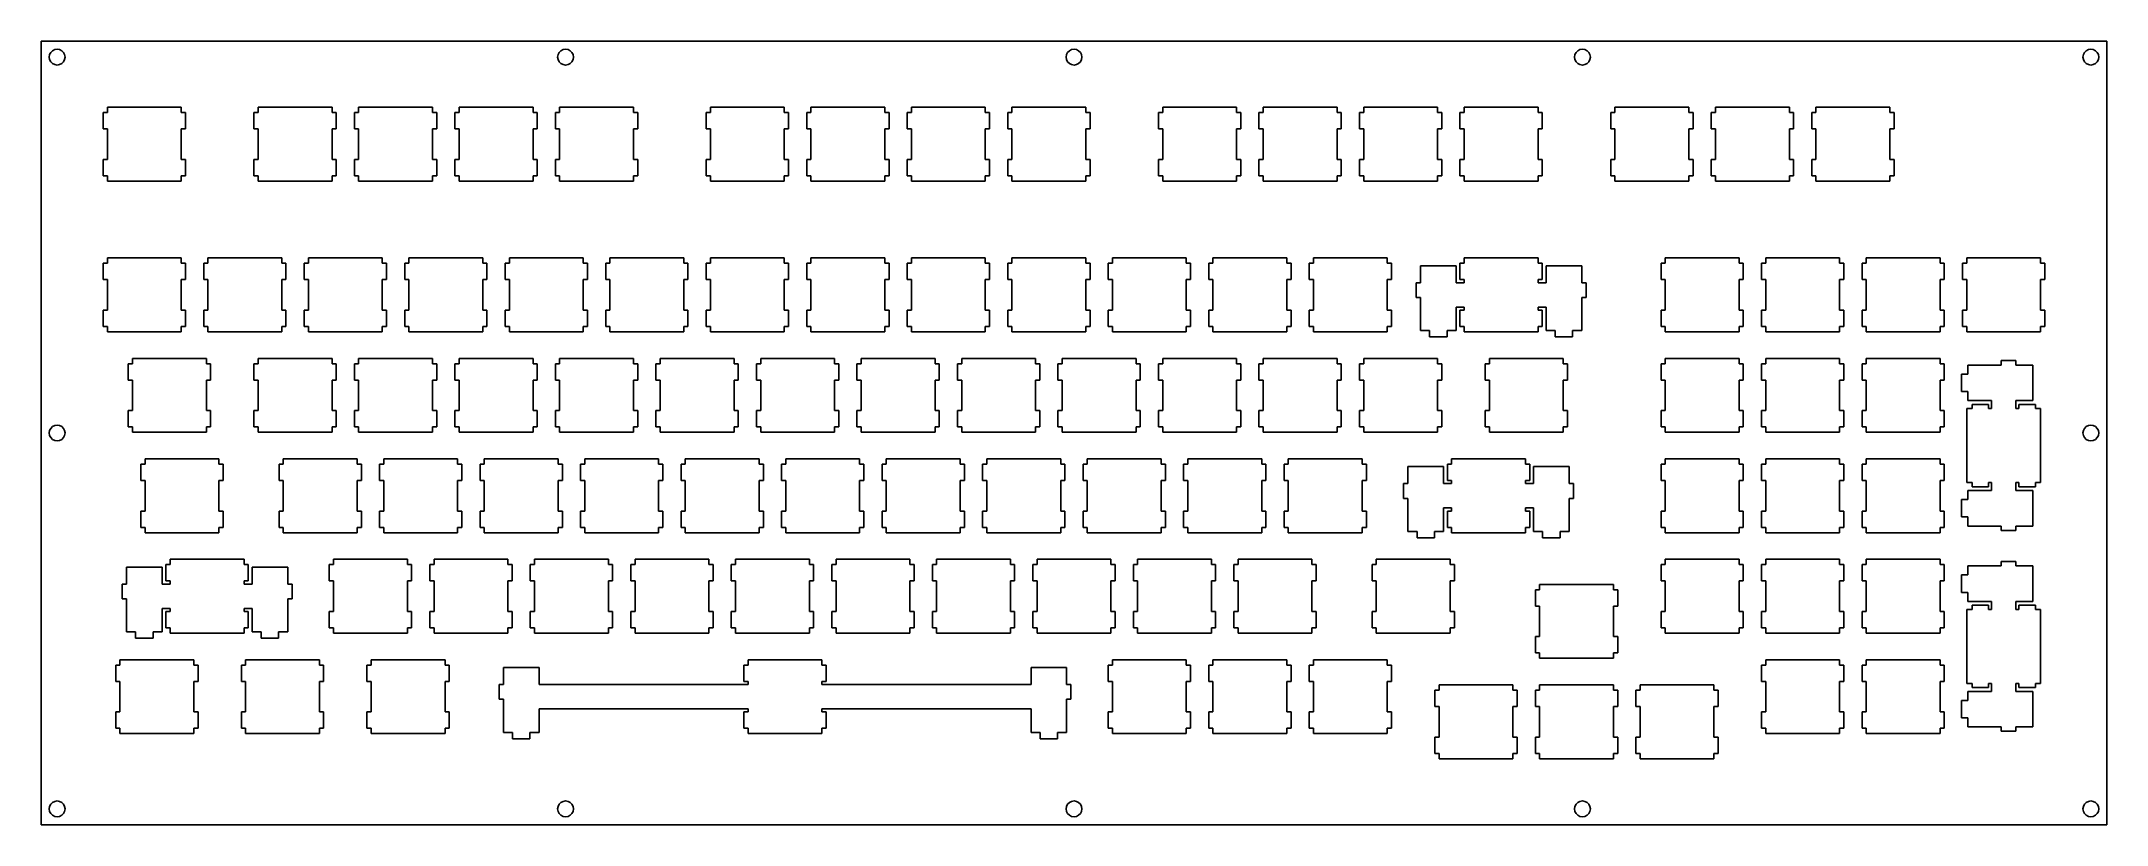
# Model space of a CAD drawing. Extents: x 0 to 392, y 0 to 149.
import ezdxf

# ---------------------------------------------------------------- set-up
doc = ezdxf.new("R2010")
doc.units = 0
doc.layers.get('0').update_dxf_attribs({"linetype": 'CONTINUOUS'})

msp = doc.modelspace()

# ---------------------------------------------------------------- linework, layer by layer
at = {"color": 0}
for p, q in [((0.09508, 148.777), (391.569, 148.777)), ((0.09508, 0.19017), (0.09508, 148.777)), ((391.569, 148.777), (391.569, 0.19017)), ((1.66743, 146.242), (1.59301, 145.777)), ((1.59301, 145.777), (1.66743, 145.314)), ((1.88102, 146.659), (1.66743, 146.242)), ((1.66743, 145.314), (1.88102, 144.896)), ((2.21313, 146.991), (1.88102, 146.659)), ((1.88102, 144.896), (2.21313, 144.564)), ((2.63067, 147.205), (2.21313, 146.991)), ((3.09507, 147.278), (2.63067, 147.205)), ((3.55808, 147.205), (3.09507, 147.278)), ((3.97563, 146.991), (3.55808, 147.205)), ((4.30773, 146.659), (3.97563, 146.991)), ((3.97563, 144.564), (4.30773, 144.896)), ((4.51997, 146.242), (4.30773, 146.659)), ((4.30773, 144.896), (4.51997, 145.314)), ((4.59437, 145.777), (4.51997, 146.242)), ((4.51997, 145.314), (4.59437, 145.777)), ((98.0362, 146.242), (97.9632, 145.777)), ((97.9632, 145.777), (98.0362, 145.314)), ((98.25, 146.659), (98.0362, 146.242)), ((98.0362, 145.314), (98.25, 144.896)), ((98.582, 146.991), (98.25, 146.659)), ((98.25, 144.896), (98.582, 144.564)), ((98.9997, 147.205), (98.582, 146.991)), ((99.4639, 147.278), (98.9997, 147.205)), ((99.9271, 147.205), (99.4639, 147.278)), ((100.344, 146.991), (99.9271, 147.205)), ((100.677, 146.659), (100.344, 146.991)), ((100.344, 144.564), (100.677, 144.896)), ((100.889, 146.242), (100.677, 146.659)), ((100.677, 144.896), (100.889, 145.314)), ((100.963, 145.777), (100.889, 146.242)), ((100.889, 145.314), (100.963, 145.777)), ((194.405, 146.242), (194.332, 145.777)), ((194.332, 145.777), (194.405, 145.314)), ((194.619, 146.659), (194.405, 146.242)), ((194.405, 145.314), (194.619, 144.896)), ((194.951, 146.991), (194.619, 146.659)), ((194.619, 144.896), (194.951, 144.564)), ((195.369, 147.205), (194.951, 146.991)), ((195.833, 147.278), (195.369, 147.205)), ((196.296, 147.205), (195.833, 147.278)), ((196.713, 146.991), (196.296, 147.205)), ((197.046, 146.659), (196.713, 146.991)), ((196.713, 144.564), (197.046, 144.896)), ((197.258, 146.242), (197.046, 146.659)), ((197.046, 144.896), (197.258, 145.314)), ((197.332, 145.777), (197.258, 146.242)), ((197.258, 145.314), (197.332, 145.777)), ((290.774, 146.242), (290.701, 145.777)), ((290.701, 145.777), (290.774, 145.314)), ((290.988, 146.659), (290.774, 146.242)), ((290.774, 145.314), (290.988, 144.896)), ((291.32, 146.991), (290.988, 146.659)), ((290.988, 144.896), (291.32, 144.564)), ((291.738, 147.205), (291.32, 146.991)), ((292.202, 147.278), (291.738, 147.205)), ((292.665, 147.205), (292.202, 147.278)), ((293.082, 146.991), (292.665, 147.205)), ((293.415, 146.659), (293.082, 146.991)), ((293.082, 144.564), (293.415, 144.896)), ((293.627, 146.242), (293.415, 146.659)), ((293.415, 144.896), (293.627, 145.314)), ((293.701, 145.777), (293.627, 146.242)), ((293.627, 145.314), (293.701, 145.777)), ((387.142, 146.242), (387.071, 145.777)), ((387.071, 145.777), (387.142, 145.314)), ((387.357, 146.659), (387.142, 146.242)), ((387.142, 145.314), (387.357, 144.896)), ((387.689, 146.991), (387.357, 146.659)), ((387.357, 144.896), (387.689, 144.564)), ((388.105, 147.205), (387.689, 146.991)), ((388.571, 147.278), (388.105, 147.205)), ((389.033, 147.205), (388.571, 147.278)), ((389.453, 146.991), (389.033, 147.205)), ((389.784, 146.659), (389.453, 146.991)), ((389.453, 144.564), (389.784, 144.896)), ((389.996, 146.242), (389.784, 146.659)), ((389.784, 144.896), (389.996, 145.314)), ((390.07, 145.777), (389.996, 146.242)), ((389.996, 145.314), (390.07, 145.777)), ((2.21313, 144.564), (2.63067, 144.352)), ((2.63067, 144.352), (3.09507, 144.278)), ((3.09507, 144.278), (3.55808, 144.352)), ((3.55808, 144.352), (3.97563, 144.564)), ((98.582, 144.564), (98.9997, 144.352)), ((98.9997, 144.352), (99.4639, 144.278)), ((99.4639, 144.278), (99.9271, 144.352)), ((99.9271, 144.352), (100.344, 144.564)), ((194.951, 144.564), (195.369, 144.352)), ((195.369, 144.352), (195.833, 144.278)), ((195.833, 144.278), (196.296, 144.352)), ((196.296, 144.352), (196.713, 144.564)), ((291.32, 144.564), (291.738, 144.352)), ((291.738, 144.352), (292.202, 144.278)), ((292.202, 144.278), (292.665, 144.352)), ((292.665, 144.352), (293.082, 144.564)), ((387.689, 144.564), (388.105, 144.352)), ((388.105, 144.352), (388.571, 144.278)), ((388.571, 144.278), (389.033, 144.352)), ((389.033, 144.352), (389.453, 144.564)), ((12.6201, 135.253), (11.8181, 135.253)), ((11.8181, 135.253), (11.8181, 132.152)), ((12.6201, 136.252), (12.6201, 135.253)), ((26.6196, 136.252), (12.6201, 136.252)), ((26.6196, 135.253), (26.6196, 136.252)), ((27.4175, 135.253), (26.6196, 135.253)), ((27.4175, 132.152), (27.4175, 135.253)), ((41.1949, 135.253), (40.3945, 135.253)), ((40.3945, 135.253), (40.3945, 132.152)), ((41.1949, 136.252), (41.1949, 135.253)), ((55.1946, 136.252), (41.1949, 136.252)), ((55.1946, 135.253), (55.1946, 136.252)), ((55.9939, 135.253), (55.1946, 135.253)), ((55.9939, 132.152), (55.9939, 135.253)), ((60.2449, 135.253), (59.4431, 135.253)), ((59.4431, 135.253), (59.4431, 132.152)), ((60.2449, 136.252), (60.2449, 135.253)), ((74.2446, 136.252), (60.2449, 136.252)), ((74.2446, 135.253), (74.2446, 136.252)), ((75.044, 135.253), (74.2446, 135.253)), ((75.044, 132.152), (75.044, 135.253)), ((79.2949, 135.253), (78.4945, 135.253)), ((78.4945, 135.253), (78.4945, 132.152)), ((79.2949, 136.252), (79.2949, 135.253)), ((93.2946, 136.252), (79.2949, 136.252)), ((93.2946, 135.253), (93.2946, 136.252)), ((94.0939, 135.253), (93.2946, 135.253)), ((94.0939, 132.152), (94.0939, 135.253)), ((98.3449, 135.253), (97.5445, 135.253)), ((97.5445, 135.253), (97.5445, 132.152)), ((98.3449, 136.252), (98.3449, 135.253)), ((112.345, 136.252), (98.3449, 136.252)), ((112.345, 135.253), (112.345, 136.252)), ((113.144, 135.253), (112.345, 135.253)), ((113.144, 132.152), (113.144, 135.253)), ((126.92, 135.253), (126.118, 135.253)), ((126.118, 135.253), (126.118, 132.152)), ((126.92, 136.252), (126.92, 135.253)), ((140.92, 136.252), (126.92, 136.252)), ((140.92, 135.253), (140.92, 136.252)), ((141.719, 135.253), (140.92, 135.253)), ((141.719, 132.152), (141.719, 135.253)), ((145.97, 135.253), (145.169, 135.253)), ((145.169, 135.253), (145.169, 132.152)), ((145.97, 136.252), (145.97, 135.253)), ((159.97, 136.252), (145.97, 136.252)), ((159.97, 135.253), (159.97, 136.252)), ((160.769, 135.253), (159.97, 135.253)), ((160.769, 132.152), (160.769, 135.253)), ((165.02, 135.253), (164.219, 135.253)), ((164.219, 135.253), (164.219, 132.152)), ((165.02, 136.252), (165.02, 135.253)), ((179.02, 136.252), (165.02, 136.252)), ((179.02, 135.253), (179.02, 136.252)), ((179.819, 135.253), (179.02, 135.253)), ((179.819, 132.152), (179.819, 135.253)), ((184.07, 135.253), (183.269, 135.253)), ((183.269, 135.253), (183.269, 132.152)), ((184.07, 136.252), (184.07, 135.253)), ((198.07, 136.252), (184.07, 136.252)), ((198.07, 135.253), (198.07, 136.252)), ((198.869, 135.253), (198.07, 135.253)), ((198.869, 132.152), (198.869, 135.253)), ((212.645, 135.253), (211.844, 135.253)), ((211.844, 135.253), (211.844, 132.152)), ((212.645, 136.252), (212.645, 135.253)), ((226.645, 136.252), (212.645, 136.252)), ((226.645, 135.253), (226.645, 136.252)), ((227.444, 135.253), (226.645, 135.253)), ((227.444, 132.152), (227.444, 135.253)), ((231.695, 135.253), (230.894, 135.253)), ((230.894, 135.253), (230.894, 132.152)), ((231.695, 136.252), (231.695, 135.253)), ((245.695, 136.252), (231.695, 136.252)), ((245.695, 135.253), (245.695, 136.252)), ((246.494, 135.253), (245.695, 135.253)), ((246.494, 132.152), (246.494, 135.253)), ((250.745, 135.253), (249.944, 135.253)), ((249.944, 135.253), (249.944, 132.152)), ((250.745, 136.252), (250.745, 135.253)), ((264.745, 136.252), (250.745, 136.252)), ((264.745, 135.253), (264.745, 136.252)), ((265.544, 135.253), (264.745, 135.253)), ((265.544, 132.152), (265.544, 135.253)), ((269.795, 135.253), (268.994, 135.253)), ((268.994, 135.253), (268.994, 132.152)), ((269.795, 136.252), (269.795, 135.253)), ((283.795, 136.252), (269.795, 136.252)), ((283.795, 135.253), (283.795, 136.252)), ((284.594, 135.253), (283.795, 135.253)), ((284.594, 132.152), (284.594, 135.253)), ((298.37, 135.253), (297.569, 135.253)), ((297.569, 135.253), (297.569, 132.152)), ((298.37, 136.252), (298.37, 135.253)), ((312.37, 136.252), (298.37, 136.252)), ((312.37, 135.253), (312.37, 136.252)), ((313.169, 135.253), (312.37, 135.253)), ((313.169, 132.152), (313.169, 135.253)), ((317.42, 135.253), (316.619, 135.253)), ((316.619, 135.253), (316.619, 132.152)), ((317.42, 136.252), (317.42, 135.253)), ((331.42, 136.252), (317.42, 136.252)), ((331.42, 135.253), (331.42, 136.252)), ((332.219, 135.253), (331.42, 135.253)), ((332.219, 132.152), (332.219, 135.253)), ((336.47, 135.253), (335.669, 135.253)), ((335.669, 135.253), (335.669, 132.152)), ((336.47, 136.252), (336.47, 135.253)), ((350.47, 136.252), (336.47, 136.252)), ((350.47, 135.253), (350.47, 136.252)), ((351.269, 135.253), (350.47, 135.253)), ((351.269, 132.152), (351.269, 135.253)), ((11.8181, 132.152), (12.6201, 132.152)), ((12.6201, 132.152), (12.6201, 126.354)), ((26.6196, 126.354), (26.6196, 132.152)), ((26.6196, 132.152), (27.4175, 132.152)), ((40.3945, 132.152), (41.1949, 132.152)), ((41.1949, 132.152), (41.1949, 126.354)), ((55.1946, 126.354), (55.1946, 132.152)), ((55.1946, 132.152), (55.9939, 132.152)), ((59.4431, 132.152), (60.2449, 132.152)), ((60.2449, 132.152), (60.2449, 126.354)), ((74.2446, 126.354), (74.2446, 132.152)), ((74.2446, 132.152), (75.044, 132.152)), ((78.4945, 132.152), (79.2949, 132.152)), ((79.2949, 132.152), (79.2949, 126.354)), ((93.2946, 126.354), (93.2946, 132.152)), ((93.2946, 132.152), (94.0939, 132.152)), ((97.5445, 132.152), (98.3449, 132.152)), ((98.3449, 132.152), (98.3449, 126.354)), ((112.345, 126.354), (112.345, 132.152)), ((112.345, 132.152), (113.144, 132.152)), ((126.118, 132.152), (126.92, 132.152)), ((126.92, 132.152), (126.92, 126.354)), ((140.92, 126.354), (140.92, 132.152)), ((140.92, 132.152), (141.719, 132.152)), ((145.169, 132.152), (145.97, 132.152)), ((145.97, 132.152), (145.97, 126.354)), ((159.97, 126.354), (159.97, 132.152)), ((159.97, 132.152), (160.769, 132.152)), ((164.219, 132.152), (165.02, 132.152)), ((165.02, 132.152), (165.02, 126.354)), ((179.02, 126.354), (179.02, 132.152)), ((179.02, 132.152), (179.819, 132.152)), ((183.269, 132.152), (184.07, 132.152)), ((184.07, 132.152), (184.07, 126.354)), ((198.07, 126.354), (198.07, 132.152)), ((198.07, 132.152), (198.869, 132.152)), ((211.844, 132.152), (212.645, 132.152)), ((212.645, 132.152), (212.645, 126.354)), ((226.645, 126.354), (226.645, 132.152)), ((226.645, 132.152), (227.444, 132.152)), ((230.894, 132.152), (231.695, 132.152)), ((231.695, 132.152), (231.695, 126.354)), ((245.695, 126.354), (245.695, 132.152)), ((245.695, 132.152), (246.494, 132.152)), ((249.944, 132.152), (250.745, 132.152)), ((250.745, 132.152), (250.745, 126.354)), ((264.745, 126.354), (264.745, 132.152)), ((264.745, 132.152), (265.544, 132.152)), ((268.994, 132.152), (269.795, 132.152)), ((269.795, 132.152), (269.795, 126.354)), ((283.795, 126.354), (283.795, 132.152)), ((283.795, 132.152), (284.594, 132.152)), ((297.569, 132.152), (298.37, 132.152)), ((298.37, 132.152), (298.37, 126.354)), ((312.37, 126.354), (312.37, 132.152)), ((312.37, 132.152), (313.169, 132.152)), ((316.619, 132.152), (317.42, 132.152)), ((317.42, 132.152), (317.42, 126.354)), ((331.42, 126.354), (331.42, 132.152)), ((331.42, 132.152), (332.219, 132.152)), ((335.669, 132.152), (336.47, 132.152)), ((336.47, 132.152), (336.47, 126.354)), ((350.47, 126.354), (350.47, 132.152)), ((350.47, 132.152), (351.269, 132.152)), ((12.6201, 126.354), (11.8181, 126.354)), ((11.8181, 126.354), (11.8181, 123.253)), ((27.4175, 126.354), (26.6196, 126.354)), ((27.4175, 123.253), (27.4175, 126.354)), ((41.1949, 126.354), (40.3945, 126.354)), ((40.3945, 126.354), (40.3945, 123.253)), ((55.9939, 126.354), (55.1946, 126.354)), ((55.9939, 123.253), (55.9939, 126.354)), ((60.2449, 126.354), (59.4431, 126.354)), ((59.4431, 126.354), (59.4431, 123.253)), ((75.044, 126.354), (74.2446, 126.354)), ((75.044, 123.253), (75.044, 126.354)), ((79.2949, 126.354), (78.4945, 126.354)), ((78.4945, 126.354), (78.4945, 123.253)), ((94.0939, 126.354), (93.2946, 126.354)), ((94.0939, 123.253), (94.0939, 126.354)), ((98.3449, 126.354), (97.5445, 126.354)), ((97.5445, 126.354), (97.5445, 123.253)), ((113.144, 126.354), (112.345, 126.354)), ((113.144, 123.253), (113.144, 126.354)), ((126.92, 126.354), (126.118, 126.354)), ((126.118, 126.354), (126.118, 123.253)), ((141.719, 126.354), (140.92, 126.354)), ((141.719, 123.253), (141.719, 126.354)), ((145.97, 126.354), (145.169, 126.354)), ((145.169, 126.354), (145.169, 123.253)), ((160.769, 126.354), (159.97, 126.354)), ((160.769, 123.253), (160.769, 126.354)), ((165.02, 126.354), (164.219, 126.354)), ((164.219, 126.354), (164.219, 123.253)), ((179.819, 126.354), (179.02, 126.354)), ((179.819, 123.253), (179.819, 126.354)), ((184.07, 126.354), (183.269, 126.354)), ((183.269, 126.354), (183.269, 123.253)), ((198.869, 126.354), (198.07, 126.354)), ((198.869, 123.253), (198.869, 126.354)), ((212.645, 126.354), (211.844, 126.354)), ((211.844, 126.354), (211.844, 123.253)), ((227.444, 126.354), (226.645, 126.354)), ((227.444, 123.253), (227.444, 126.354)), ((231.695, 126.354), (230.894, 126.354)), ((230.894, 126.354), (230.894, 123.253)), ((246.494, 126.354), (245.695, 126.354)), ((246.494, 123.253), (246.494, 126.354)), ((250.745, 126.354), (249.944, 126.354)), ((249.944, 126.354), (249.944, 123.253)), ((265.544, 126.354), (264.745, 126.354)), ((265.544, 123.253), (265.544, 126.354)), ((269.795, 126.354), (268.994, 126.354)), ((268.994, 126.354), (268.994, 123.253)), ((284.594, 126.354), (283.795, 126.354)), ((284.594, 123.253), (284.594, 126.354)), ((298.37, 126.354), (297.569, 126.354)), ((297.569, 126.354), (297.569, 123.253)), ((313.169, 126.354), (312.37, 126.354)), ((313.169, 123.253), (313.169, 126.354)), ((317.42, 126.354), (316.619, 126.354)), ((316.619, 126.354), (316.619, 123.253)), ((332.219, 126.354), (331.42, 126.354)), ((332.219, 123.253), (332.219, 126.354)), ((336.47, 126.354), (335.669, 126.354)), ((335.669, 126.354), (335.669, 123.253)), ((351.269, 126.354), (350.47, 126.354)), ((351.269, 123.253), (351.269, 126.354)), ((11.8181, 123.253), (12.6201, 123.253)), ((12.6201, 123.253), (12.6201, 122.253)), ((12.6201, 122.253), (26.6196, 122.253)), ((26.6196, 122.253), (26.6196, 123.253)), ((26.6196, 123.253), (27.4175, 123.253)), ((40.3945, 123.253), (41.1949, 123.253)), ((41.1949, 123.253), (41.1949, 122.253)), ((41.1949, 122.253), (55.1946, 122.253)), ((55.1946, 122.253), (55.1946, 123.253)), ((55.1946, 123.253), (55.9939, 123.253)), ((59.4431, 123.253), (60.2449, 123.253)), ((60.2449, 123.253), (60.2449, 122.253)), ((60.2449, 122.253), (74.2446, 122.253)), ((74.2446, 122.253), (74.2446, 123.253)), ((74.2446, 123.253), (75.044, 123.253)), ((78.4945, 123.253), (79.2949, 123.253)), ((79.2949, 123.253), (79.2949, 122.253)), ((79.2949, 122.253), (93.2946, 122.253)), ((93.2946, 122.253), (93.2946, 123.253)), ((93.2946, 123.253), (94.0939, 123.253)), ((97.5445, 123.253), (98.3449, 123.253)), ((98.3449, 123.253), (98.3449, 122.253)), ((98.3449, 122.253), (112.345, 122.253)), ((112.345, 122.253), (112.345, 123.253)), ((112.345, 123.253), (113.144, 123.253)), ((126.118, 123.253), (126.92, 123.253)), ((126.92, 123.253), (126.92, 122.253)), ((126.92, 122.253), (140.92, 122.253)), ((140.92, 122.253), (140.92, 123.253)), ((140.92, 123.253), (141.719, 123.253)), ((145.169, 123.253), (145.97, 123.253)), ((145.97, 123.253), (145.97, 122.253)), ((145.97, 122.253), (159.97, 122.253)), ((159.97, 122.253), (159.97, 123.253)), ((159.97, 123.253), (160.769, 123.253)), ((164.219, 123.253), (165.02, 123.253)), ((165.02, 123.253), (165.02, 122.253)), ((165.02, 122.253), (179.02, 122.253)), ((179.02, 122.253), (179.02, 123.253)), ((179.02, 123.253), (179.819, 123.253)), ((183.269, 123.253), (184.07, 123.253)), ((184.07, 123.253), (184.07, 122.253)), ((184.07, 122.253), (198.07, 122.253)), ((198.07, 122.253), (198.07, 123.253)), ((198.07, 123.253), (198.869, 123.253)), ((211.844, 123.253), (212.645, 123.253)), ((212.645, 123.253), (212.645, 122.253)), ((212.645, 122.253), (226.645, 122.253)), ((226.645, 122.253), (226.645, 123.253)), ((226.645, 123.253), (227.444, 123.253)), ((230.894, 123.253), (231.695, 123.253)), ((231.695, 123.253), (231.695, 122.253)), ((231.695, 122.253), (245.695, 122.253)), ((245.695, 122.253), (245.695, 123.253)), ((245.695, 123.253), (246.494, 123.253)), ((249.944, 123.253), (250.745, 123.253)), ((250.745, 123.253), (250.745, 122.253)), ((250.745, 122.253), (264.745, 122.253)), ((264.745, 122.253), (264.745, 123.253)), ((264.745, 123.253), (265.544, 123.253)), ((268.994, 123.253), (269.795, 123.253)), ((269.795, 123.253), (269.795, 122.253)), ((269.795, 122.253), (283.795, 122.253)), ((283.795, 122.253), (283.795, 123.253)), ((283.795, 123.253), (284.594, 123.253)), ((297.569, 123.253), (298.37, 123.253)), ((298.37, 123.253), (298.37, 122.253)), ((298.37, 122.253), (312.37, 122.253)), ((312.37, 122.253), (312.37, 123.253)), ((312.37, 123.253), (313.169, 123.253)), ((316.619, 123.253), (317.42, 123.253)), ((317.42, 123.253), (317.42, 122.253)), ((317.42, 122.253), (331.42, 122.253)), ((331.42, 122.253), (331.42, 123.253)), ((331.42, 123.253), (332.219, 123.253)), ((335.669, 123.253), (336.47, 123.253)), ((336.47, 123.253), (336.47, 122.253)), ((336.47, 122.253), (350.47, 122.253)), ((350.47, 122.253), (350.47, 123.253)), ((350.47, 123.253), (351.269, 123.253)), ((12.6201, 106.678), (11.8181, 106.678)), ((11.8181, 106.678), (11.8181, 103.577)), ((12.6201, 107.677), (12.6201, 106.678)), ((26.6196, 107.677), (12.6201, 107.677)), ((26.6196, 106.678), (26.6196, 107.677)), ((27.4175, 106.678), (26.6196, 106.678)), ((27.4175, 103.577), (27.4175, 106.678)), ((31.6701, 106.678), (30.8694, 106.678)), ((30.8694, 106.678), (30.8694, 103.577)), ((31.6701, 107.677), (31.6701, 106.678)), ((45.6696, 107.677), (31.6701, 107.677)), ((45.6696, 106.678), (45.6696, 107.677)), ((46.4689, 106.678), (45.6696, 106.678)), ((46.4689, 103.577), (46.4689, 106.678)), ((50.7199, 106.678), (49.9195, 106.678)), ((49.9195, 106.678), (49.9195, 103.577)), ((50.7199, 107.677), (50.7199, 106.678)), ((64.7196, 107.677), (50.7199, 107.677)), ((64.7196, 106.678), (64.7196, 107.677)), ((65.519, 106.678), (64.7196, 106.678)), ((65.519, 103.577), (65.519, 106.678)), ((69.7699, 106.678), (68.9695, 106.678)), ((68.9695, 106.678), (68.9695, 103.577)), ((69.7699, 107.677), (69.7699, 106.678)), ((83.7696, 107.677), (69.7699, 107.677)), ((83.7696, 106.678), (83.7696, 107.677)), ((84.569, 106.678), (83.7696, 106.678)), ((84.569, 103.577), (84.569, 106.678)), ((88.8199, 106.678), (88.0195, 106.678)), ((88.0195, 106.678), (88.0195, 103.577)), ((88.8199, 107.677), (88.8199, 106.678)), ((102.82, 107.677), (88.8199, 107.677)), ((102.82, 106.678), (102.82, 107.677)), ((103.619, 106.678), (102.82, 106.678)), ((103.619, 103.577), (103.619, 106.678)), ((107.869, 106.678), (107.069, 106.678)), ((107.069, 106.678), (107.069, 103.577)), ((107.869, 107.677), (107.869, 106.678)), ((121.868, 107.677), (107.869, 107.677)), ((121.868, 106.678), (121.868, 107.677)), ((122.669, 106.678), (121.868, 106.678)), ((122.669, 103.577), (122.669, 106.678)), ((126.92, 106.678), (126.118, 106.678)), ((126.118, 106.678), (126.118, 103.577)), ((126.92, 107.677), (126.92, 106.678)), ((140.92, 107.677), (126.92, 107.677)), ((140.92, 106.678), (140.92, 107.677)), ((141.719, 106.678), (140.92, 106.678)), ((141.719, 103.577), (141.719, 106.678)), ((145.97, 106.678), (145.169, 106.678)), ((145.169, 106.678), (145.169, 103.577)), ((145.97, 107.677), (145.97, 106.678)), ((159.97, 107.677), (145.97, 107.677)), ((159.97, 106.678), (159.97, 107.677)), ((160.769, 106.678), (159.97, 106.678)), ((160.769, 103.577), (160.769, 106.678)), ((165.02, 106.678), (164.219, 106.678)), ((164.219, 106.678), (164.219, 103.577)), ((165.02, 107.677), (165.02, 106.678)), ((179.02, 107.677), (165.02, 107.677)), ((179.02, 106.678), (179.02, 107.677)), ((179.819, 106.678), (179.02, 106.678)), ((179.819, 103.577), (179.819, 106.678)), ((184.07, 106.678), (183.269, 106.678)), ((183.269, 106.678), (183.269, 103.577)), ((184.07, 107.677), (184.07, 106.678)), ((198.07, 107.677), (184.07, 107.677)), ((198.07, 106.678), (198.07, 107.677)), ((198.869, 106.678), (198.07, 106.678)), ((198.869, 103.577), (198.869, 106.678)), ((203.12, 106.678), (202.319, 106.678)), ((202.319, 106.678), (202.319, 103.577)), ((203.12, 107.677), (203.12, 106.678)), ((217.12, 107.677), (203.12, 107.677)), ((217.12, 106.678), (217.12, 107.677)), ((217.919, 106.678), (217.12, 106.678)), ((217.919, 103.577), (217.919, 106.678)), ((222.17, 106.678), (221.369, 106.678)), ((221.369, 106.678), (221.369, 103.577)), ((222.17, 107.677), (222.17, 106.678)), ((236.17, 107.677), (222.17, 107.677)), ((236.17, 106.678), (236.17, 107.677)), ((236.969, 106.678), (236.17, 106.678)), ((236.969, 103.577), (236.969, 106.678)), ((241.22, 106.678), (240.419, 106.678)), ((240.419, 106.678), (240.419, 103.577)), ((241.22, 107.677), (241.22, 106.678)), ((255.22, 107.677), (241.22, 107.677)), ((255.22, 106.678), (255.22, 107.677)), ((256.019, 106.678), (255.22, 106.678)), ((256.019, 103.577), (256.019, 106.678)), ((268.27, 106.208), (261.52, 106.208)), ((261.52, 106.208), (261.52, 102.978)), ((268.27, 102.978), (268.27, 106.208)), ((269.795, 106.678), (268.994, 106.678)), ((268.994, 106.678), (268.994, 103.577)), ((269.795, 107.677), (269.795, 106.678)), ((283.795, 107.677), (269.795, 107.677)), ((283.795, 106.678), (283.795, 107.677)), ((284.594, 106.678), (283.795, 106.678)), ((284.594, 103.577), (284.594, 106.678)), ((292.07, 106.208), (285.32, 106.208)), ((285.32, 106.208), (285.32, 102.978)), ((292.07, 102.978), (292.07, 106.208)), ((307.895, 106.678), (307.094, 106.678)), ((307.094, 106.678), (307.094, 103.577)), ((307.895, 107.677), (307.895, 106.678)), ((321.895, 107.677), (307.895, 107.677)), ((321.895, 106.678), (321.895, 107.677)), ((322.694, 106.678), (321.895, 106.678)), ((322.694, 103.577), (322.694, 106.678)), ((326.945, 106.678), (326.144, 106.678)), ((326.144, 106.678), (326.144, 103.577)), ((326.945, 107.677), (326.945, 106.678)), ((340.945, 107.677), (326.945, 107.677)), ((340.945, 106.678), (340.945, 107.677)), ((341.744, 106.678), (340.945, 106.678)), ((341.744, 103.577), (341.744, 106.678)), ((345.995, 106.678), (345.194, 106.678)), ((345.194, 106.678), (345.194, 103.577)), ((345.995, 107.677), (345.995, 106.678)), ((359.996, 107.677), (345.995, 107.677)), ((359.996, 106.678), (359.996, 107.677)), ((360.793, 106.678), (359.996, 106.678)), ((360.793, 103.577), (360.793, 106.678)), ((365.044, 106.678), (364.243, 106.678)), ((364.243, 106.678), (364.243, 103.577)), ((365.044, 107.677), (365.044, 106.678)), ((379.046, 107.677), (365.044, 107.677)), ((379.046, 106.678), (379.046, 107.677)), ((379.843, 106.678), (379.046, 106.678)), ((379.843, 103.577), (379.843, 106.678)), ((11.8181, 103.577), (12.6201, 103.577)), ((12.6201, 103.577), (12.6201, 97.7773)), ((26.6196, 97.7773), (26.6196, 103.577)), ((26.6196, 103.577), (27.4175, 103.577)), ((30.8694, 103.577), (31.6701, 103.577)), ((31.6701, 103.577), (31.6701, 97.7773)), ((45.6696, 97.7773), (45.6696, 103.577)), ((45.6696, 103.577), (46.4689, 103.577)), ((49.9195, 103.577), (50.7199, 103.577)), ((50.7199, 103.577), (50.7199, 97.7773)), ((64.7196, 97.7773), (64.7196, 103.577)), ((64.7196, 103.577), (65.519, 103.577)), ((68.9695, 103.577), (69.7699, 103.577)), ((69.7699, 103.577), (69.7699, 97.7773)), ((83.7696, 97.7773), (83.7696, 103.577)), ((83.7696, 103.577), (84.569, 103.577)), ((88.0195, 103.577), (88.8199, 103.577)), ((88.8199, 103.577), (88.8199, 97.7773)), ((102.82, 97.7773), (102.82, 103.577)), ((102.82, 103.577), (103.619, 103.577)), ((107.069, 103.577), (107.869, 103.577)), ((107.869, 103.577), (107.869, 97.7773)), ((121.868, 97.7773), (121.868, 103.577)), ((121.868, 103.577), (122.669, 103.577)), ((126.118, 103.577), (126.92, 103.577)), ((126.92, 103.577), (126.92, 97.7773)), ((140.92, 97.7773), (140.92, 103.577)), ((140.92, 103.577), (141.719, 103.577)), ((145.169, 103.577), (145.97, 103.577)), ((145.97, 103.577), (145.97, 97.7773)), ((159.97, 97.7773), (159.97, 103.577)), ((159.97, 103.577), (160.769, 103.577)), ((164.219, 103.577), (165.02, 103.577)), ((165.02, 103.577), (165.02, 97.7773)), ((179.02, 97.7773), (179.02, 103.577)), ((179.02, 103.577), (179.819, 103.577)), ((183.269, 103.577), (184.07, 103.577)), ((184.07, 103.577), (184.07, 97.7773)), ((198.07, 97.7773), (198.07, 103.577)), ((198.07, 103.577), (198.869, 103.577)), ((202.319, 103.577), (203.12, 103.577)), ((203.12, 103.577), (203.12, 97.7773)), ((217.12, 97.7773), (217.12, 103.577)), ((217.12, 103.577), (217.919, 103.577)), ((221.369, 103.577), (222.17, 103.577)), ((222.17, 103.577), (222.17, 97.7773)), ((236.17, 97.7773), (236.17, 103.577)), ((236.17, 103.577), (236.969, 103.577)), ((240.419, 103.577), (241.22, 103.577)), ((241.22, 103.577), (241.22, 97.7773)), ((255.22, 97.7773), (255.22, 103.577)), ((255.22, 103.577), (256.019, 103.577)), ((261.52, 102.978), (260.695, 102.978)), ((260.695, 102.978), (260.695, 100.178)), ((269.795, 102.978), (268.27, 102.978)), ((268.994, 103.577), (269.795, 103.577)), ((269.795, 103.577), (269.795, 102.978)), ((283.795, 102.978), (283.795, 103.577)), ((283.795, 103.577), (284.594, 103.577)), ((285.32, 102.978), (283.795, 102.978)), ((292.895, 102.978), (292.07, 102.978)), ((292.895, 100.178), (292.895, 102.978)), ((307.094, 103.577), (307.895, 103.577)), ((307.895, 103.577), (307.895, 97.7773)), ((321.895, 97.7773), (321.895, 103.577)), ((321.895, 103.577), (322.694, 103.577)), ((326.144, 103.577), (326.945, 103.577)), ((326.945, 103.577), (326.945, 97.7773)), ((340.945, 97.7773), (340.945, 103.577)), ((340.945, 103.577), (341.744, 103.577)), ((345.194, 103.577), (345.995, 103.577)), ((345.995, 103.577), (345.995, 97.7773)), ((359.996, 97.7773), (359.996, 103.577)), ((359.996, 103.577), (360.793, 103.577)), ((364.243, 103.577), (365.044, 103.577)), ((365.044, 103.577), (365.044, 97.7773)), ((379.046, 97.7773), (379.046, 103.577)), ((379.046, 103.577), (379.843, 103.577)), ((260.695, 100.178), (261.52, 100.178)), ((261.52, 100.178), (261.52, 93.9077)), ((268.27, 93.9077), (268.27, 98.3781)), ((268.27, 98.3781), (269.795, 98.3781)), ((269.795, 98.3781), (269.795, 97.7773)), ((283.795, 97.7773), (283.795, 98.3781)), ((283.795, 98.3781), (285.32, 98.3781)), ((285.32, 98.3781), (285.32, 93.9077)), ((292.07, 93.9077), (292.07, 100.178)), ((292.07, 100.178), (292.895, 100.178)), ((12.6201, 97.7773), (11.8181, 97.7773)), ((11.8181, 97.7773), (11.8181, 94.6781)), ((11.8181, 94.6781), (12.6201, 94.6781)), ((12.6201, 94.6781), (12.6201, 93.6777)), ((27.4175, 97.7773), (26.6196, 97.7773)), ((26.6196, 93.6777), (26.6196, 94.6781)), ((26.6196, 94.6781), (27.4175, 94.6781)), ((27.4175, 94.6781), (27.4175, 97.7773)), ((31.6701, 97.7773), (30.8694, 97.7773)), ((30.8694, 97.7773), (30.8694, 94.6781)), ((30.8694, 94.6781), (31.6701, 94.6781)), ((31.6701, 94.6781), (31.6701, 93.6777)), ((46.4689, 97.7773), (45.6696, 97.7773)), ((45.6696, 93.6777), (45.6696, 94.6781)), ((45.6696, 94.6781), (46.4689, 94.6781)), ((46.4689, 94.6781), (46.4689, 97.7773)), ((50.7199, 97.7773), (49.9195, 97.7773)), ((49.9195, 97.7773), (49.9195, 94.6781)), ((49.9195, 94.6781), (50.7199, 94.6781)), ((50.7199, 94.6781), (50.7199, 93.6777)), ((65.519, 97.7773), (64.7196, 97.7773)), ((64.7196, 93.6777), (64.7196, 94.6781)), ((64.7196, 94.6781), (65.519, 94.6781)), ((65.519, 94.6781), (65.519, 97.7773)), ((69.7699, 97.7773), (68.9695, 97.7773)), ((68.9695, 97.7773), (68.9695, 94.6781)), ((68.9695, 94.6781), (69.7699, 94.6781)), ((69.7699, 94.6781), (69.7699, 93.6777)), ((84.569, 97.7773), (83.7696, 97.7773)), ((83.7696, 93.6777), (83.7696, 94.6781)), ((83.7696, 94.6781), (84.569, 94.6781)), ((84.569, 94.6781), (84.569, 97.7773)), ((88.8199, 97.7773), (88.0195, 97.7773)), ((88.0195, 97.7773), (88.0195, 94.6781)), ((88.0195, 94.6781), (88.8199, 94.6781)), ((88.8199, 94.6781), (88.8199, 93.6777)), ((103.619, 97.7773), (102.82, 97.7773)), ((102.82, 93.6777), (102.82, 94.6781)), ((102.82, 94.6781), (103.619, 94.6781)), ((103.619, 94.6781), (103.619, 97.7773)), ((107.869, 97.7773), (107.069, 97.7773)), ((107.069, 97.7773), (107.069, 94.6781)), ((107.069, 94.6781), (107.869, 94.6781)), ((107.869, 94.6781), (107.869, 93.6777)), ((122.669, 97.7773), (121.868, 97.7773)), ((121.868, 93.6777), (121.868, 94.6781)), ((121.868, 94.6781), (122.669, 94.6781)), ((122.669, 94.6781), (122.669, 97.7773)), ((126.92, 97.7773), (126.118, 97.7773)), ((126.118, 97.7773), (126.118, 94.6781)), ((126.118, 94.6781), (126.92, 94.6781)), ((126.92, 94.6781), (126.92, 93.6777)), ((141.719, 97.7773), (140.92, 97.7773)), ((140.92, 93.6777), (140.92, 94.6781)), ((140.92, 94.6781), (141.719, 94.6781)), ((141.719, 94.6781), (141.719, 97.7773)), ((145.97, 97.7773), (145.169, 97.7773)), ((145.169, 97.7773), (145.169, 94.6781)), ((145.169, 94.6781), (145.97, 94.6781)), ((145.97, 94.6781), (145.97, 93.6777)), ((160.769, 97.7773), (159.97, 97.7773)), ((159.97, 93.6777), (159.97, 94.6781)), ((159.97, 94.6781), (160.769, 94.6781)), ((160.769, 94.6781), (160.769, 97.7773)), ((165.02, 97.7773), (164.219, 97.7773)), ((164.219, 97.7773), (164.219, 94.6781)), ((164.219, 94.6781), (165.02, 94.6781)), ((165.02, 94.6781), (165.02, 93.6777)), ((179.819, 97.7773), (179.02, 97.7773)), ((179.02, 93.6777), (179.02, 94.6781)), ((179.02, 94.6781), (179.819, 94.6781)), ((179.819, 94.6781), (179.819, 97.7773)), ((184.07, 97.7773), (183.269, 97.7773)), ((183.269, 97.7773), (183.269, 94.6781)), ((183.269, 94.6781), (184.07, 94.6781)), ((184.07, 94.6781), (184.07, 93.6777)), ((198.869, 97.7773), (198.07, 97.7773)), ((198.07, 93.6777), (198.07, 94.6781)), ((198.07, 94.6781), (198.869, 94.6781)), ((198.869, 94.6781), (198.869, 97.7773)), ((203.12, 97.7773), (202.319, 97.7773)), ((202.319, 97.7773), (202.319, 94.6781)), ((202.319, 94.6781), (203.12, 94.6781)), ((203.12, 94.6781), (203.12, 93.6777)), ((217.919, 97.7773), (217.12, 97.7773)), ((217.12, 93.6777), (217.12, 94.6781)), ((217.12, 94.6781), (217.919, 94.6781)), ((217.919, 94.6781), (217.919, 97.7773)), ((222.17, 97.7773), (221.369, 97.7773)), ((221.369, 97.7773), (221.369, 94.6781)), ((221.369, 94.6781), (222.17, 94.6781)), ((222.17, 94.6781), (222.17, 93.6777)), ((236.969, 97.7773), (236.17, 97.7773)), ((236.17, 93.6777), (236.17, 94.6781)), ((236.17, 94.6781), (236.969, 94.6781)), ((236.969, 94.6781), (236.969, 97.7773)), ((241.22, 97.7773), (240.419, 97.7773)), ((240.419, 97.7773), (240.419, 94.6781)), ((240.419, 94.6781), (241.22, 94.6781)), ((241.22, 94.6781), (241.22, 93.6777)), ((256.019, 97.7773), (255.22, 97.7773)), ((255.22, 93.6777), (255.22, 94.6781)), ((255.22, 94.6781), (256.019, 94.6781)), ((256.019, 94.6781), (256.019, 97.7773)), ((269.795, 97.7773), (268.994, 97.7773)), ((268.994, 97.7773), (268.994, 94.6781)), ((268.994, 94.6781), (269.795, 94.6781)), ((269.795, 94.6781), (269.795, 93.6777)), ((284.594, 97.7773), (283.795, 97.7773)), ((283.795, 93.6777), (283.795, 94.6781)), ((283.795, 94.6781), (284.594, 94.6781)), ((284.594, 94.6781), (284.594, 97.7773)), ((307.895, 97.7773), (307.094, 97.7773)), ((307.094, 97.7773), (307.094, 94.6781)), ((307.094, 94.6781), (307.895, 94.6781)), ((307.895, 94.6781), (307.895, 93.6777)), ((322.694, 97.7773), (321.895, 97.7773)), ((321.895, 93.6777), (321.895, 94.6781)), ((321.895, 94.6781), (322.694, 94.6781)), ((322.694, 94.6781), (322.694, 97.7773)), ((326.945, 97.7773), (326.144, 97.7773)), ((326.144, 97.7773), (326.144, 94.6781)), ((326.144, 94.6781), (326.945, 94.6781)), ((326.945, 94.6781), (326.945, 93.6777)), ((341.744, 97.7773), (340.945, 97.7773)), ((340.945, 93.6777), (340.945, 94.6781)), ((340.945, 94.6781), (341.744, 94.6781)), ((341.744, 94.6781), (341.744, 97.7773)), ((345.995, 97.7773), (345.194, 97.7773)), ((345.194, 97.7773), (345.194, 94.6781)), ((345.194, 94.6781), (345.995, 94.6781)), ((345.995, 94.6781), (345.995, 93.6777)), ((360.793, 97.7773), (359.996, 97.7773)), ((359.996, 93.6777), (359.996, 94.6781)), ((359.996, 94.6781), (360.793, 94.6781)), ((360.793, 94.6781), (360.793, 97.7773)), ((365.044, 97.7773), (364.243, 97.7773)), ((364.243, 97.7773), (364.243, 94.6781)), ((364.243, 94.6781), (365.044, 94.6781)), ((365.044, 94.6781), (365.044, 93.6777)), ((379.843, 97.7773), (379.046, 97.7773)), ((379.046, 93.6777), (379.046, 94.6781)), ((379.046, 94.6781), (379.843, 94.6781)), ((379.843, 94.6781), (379.843, 97.7773)), ((12.6201, 93.6777), (26.6196, 93.6777)), ((31.6701, 93.6777), (45.6696, 93.6777)), ((50.7199, 93.6777), (64.7196, 93.6777)), ((69.7699, 93.6777), (83.7696, 93.6777)), ((88.8199, 93.6777), (102.82, 93.6777)), ((107.869, 93.6777), (121.868, 93.6777)), ((126.92, 93.6777), (140.92, 93.6777)), ((145.97, 93.6777), (159.97, 93.6777)), ((165.02, 93.6777), (179.02, 93.6777)), ((184.07, 93.6777), (198.07, 93.6777)), ((203.12, 93.6777), (217.12, 93.6777)), ((222.17, 93.6777), (236.17, 93.6777)), ((241.22, 93.6777), (255.22, 93.6777)), ((261.52, 93.9077), (263.244, 93.9077)), ((263.244, 93.9077), (263.244, 92.7075)), ((263.244, 92.7075), (266.544, 92.7075)), ((266.544, 92.7075), (266.544, 93.9077)), ((266.544, 93.9077), (268.27, 93.9077)), ((269.795, 93.6777), (283.795, 93.6777)), ((285.32, 93.9077), (287.044, 93.9077)), ((287.044, 93.9077), (287.044, 92.7075)), ((287.044, 92.7075), (290.344, 92.7075)), ((290.344, 92.7075), (290.344, 93.9077)), ((290.344, 93.9077), (292.07, 93.9077)), ((307.895, 93.6777), (321.895, 93.6777)), ((326.945, 93.6777), (340.945, 93.6777)), ((345.995, 93.6777), (359.996, 93.6777)), ((365.044, 93.6777), (379.046, 93.6777)), ((17.3812, 87.6282), (16.5819, 87.6282)), ((16.5819, 87.6282), (16.5819, 84.5273)), ((17.3812, 88.6273), (17.3812, 87.6282)), ((31.3821, 88.6273), (17.3812, 88.6273)), ((31.3821, 87.6282), (31.3821, 88.6273)), ((32.1813, 87.6282), (31.3821, 87.6282)), ((32.1813, 84.5273), (32.1813, 87.6282)), ((41.1949, 87.6282), (40.3945, 87.6282)), ((40.3945, 87.6282), (40.3945, 84.5273)), ((41.1949, 88.6273), (41.1949, 87.6282)), ((55.1946, 88.6273), (41.1949, 88.6273)), ((55.1946, 87.6282), (55.1946, 88.6273)), ((55.9939, 87.6282), (55.1946, 87.6282)), ((55.9939, 84.5273), (55.9939, 87.6282)), ((60.2449, 87.6282), (59.4431, 87.6282)), ((59.4431, 87.6282), (59.4431, 84.5273)), ((60.2449, 88.6273), (60.2449, 87.6282)), ((74.2446, 88.6273), (60.2449, 88.6273)), ((74.2446, 87.6282), (74.2446, 88.6273)), ((75.044, 87.6282), (74.2446, 87.6282)), ((75.044, 84.5273), (75.044, 87.6282)), ((79.2949, 87.6282), (78.4945, 87.6282)), ((78.4945, 87.6282), (78.4945, 84.5273)), ((79.2949, 88.6273), (79.2949, 87.6282)), ((93.2946, 88.6273), (79.2949, 88.6273)), ((93.2946, 87.6282), (93.2946, 88.6273)), ((94.0939, 87.6282), (93.2946, 87.6282)), ((94.0939, 84.5273), (94.0939, 87.6282)), ((98.3449, 87.6282), (97.5445, 87.6282)), ((97.5445, 87.6282), (97.5445, 84.5273)), ((98.3449, 88.6273), (98.3449, 87.6282)), ((112.345, 88.6273), (98.3449, 88.6273)), ((112.345, 87.6282), (112.345, 88.6273)), ((113.144, 87.6282), (112.345, 87.6282)), ((113.144, 84.5273), (113.144, 87.6282)), ((117.395, 87.6282), (116.594, 87.6282)), ((116.594, 87.6282), (116.594, 84.5273)), ((117.395, 88.6273), (117.395, 87.6282)), ((131.395, 88.6273), (117.395, 88.6273)), ((131.395, 87.6282), (131.395, 88.6273)), ((132.194, 87.6282), (131.395, 87.6282)), ((132.194, 84.5273), (132.194, 87.6282)), ((136.445, 87.6282), (135.644, 87.6282)), ((135.644, 87.6282), (135.644, 84.5273)), ((136.445, 88.6273), (136.445, 87.6282)), ((150.445, 88.6273), (136.445, 88.6273)), ((150.445, 87.6282), (150.445, 88.6273)), ((151.244, 87.6282), (150.445, 87.6282)), ((151.244, 84.5273), (151.244, 87.6282)), ((155.495, 87.6282), (154.694, 87.6282)), ((154.694, 87.6282), (154.694, 84.5273)), ((155.495, 88.6273), (155.495, 87.6282)), ((169.495, 88.6273), (155.495, 88.6273)), ((169.495, 87.6282), (169.495, 88.6273)), ((170.294, 87.6282), (169.495, 87.6282)), ((170.294, 84.5273), (170.294, 87.6282)), ((174.545, 87.6282), (173.744, 87.6282)), ((173.744, 87.6282), (173.744, 84.5273)), ((174.545, 88.6273), (174.545, 87.6282)), ((188.545, 88.6273), (174.545, 88.6273)), ((188.545, 87.6282), (188.545, 88.6273)), ((189.344, 87.6282), (188.545, 87.6282)), ((189.344, 84.5273), (189.344, 87.6282)), ((193.595, 87.6282), (192.794, 87.6282)), ((192.794, 87.6282), (192.794, 84.5273)), ((193.595, 88.6273), (193.595, 87.6282)), ((207.595, 88.6273), (193.595, 88.6273)), ((207.595, 87.6282), (207.595, 88.6273)), ((208.394, 87.6282), (207.595, 87.6282)), ((208.394, 84.5273), (208.394, 87.6282)), ((212.645, 87.6282), (211.844, 87.6282)), ((211.844, 87.6282), (211.844, 84.5273)), ((212.645, 88.6273), (212.645, 87.6282)), ((226.645, 88.6273), (212.645, 88.6273)), ((226.645, 87.6282), (226.645, 88.6273)), ((227.444, 87.6282), (226.645, 87.6282)), ((227.444, 84.5273), (227.444, 87.6282)), ((231.695, 87.6282), (230.894, 87.6282)), ((230.894, 87.6282), (230.894, 84.5273)), ((231.695, 88.6273), (231.695, 87.6282)), ((245.695, 88.6273), (231.695, 88.6273)), ((245.695, 87.6282), (245.695, 88.6273)), ((246.494, 87.6282), (245.695, 87.6282)), ((246.494, 84.5273), (246.494, 87.6282)), ((250.745, 87.6282), (249.944, 87.6282)), ((249.944, 87.6282), (249.944, 84.5273)), ((250.745, 88.6273), (250.745, 87.6282)), ((264.745, 88.6273), (250.745, 88.6273)), ((264.745, 87.6282), (264.745, 88.6273)), ((265.544, 87.6282), (264.745, 87.6282)), ((265.544, 84.5273), (265.544, 87.6282)), ((274.556, 87.6282), (273.757, 87.6282)), ((273.757, 87.6282), (273.757, 84.5273)), ((274.556, 88.6273), (274.556, 87.6282)), ((288.557, 88.6273), (274.556, 88.6273)), ((288.557, 87.6282), (288.557, 88.6273)), ((289.356, 87.6282), (288.557, 87.6282)), ((289.356, 84.5273), (289.356, 87.6282)), ((307.895, 87.6282), (307.094, 87.6282)), ((307.094, 87.6282), (307.094, 84.5273)), ((307.895, 88.6273), (307.895, 87.6282)), ((321.895, 88.6273), (307.895, 88.6273)), ((321.895, 87.6282), (321.895, 88.6273)), ((322.694, 87.6282), (321.895, 87.6282)), ((322.694, 84.5273), (322.694, 87.6282)), ((326.945, 87.6282), (326.144, 87.6282)), ((326.144, 87.6282), (326.144, 84.5273)), ((326.945, 88.6273), (326.945, 87.6282)), ((340.945, 88.6273), (326.945, 88.6273)), ((340.945, 87.6282), (340.945, 88.6273)), ((341.744, 87.6282), (340.945, 87.6282)), ((341.744, 84.5273), (341.744, 87.6282)), ((345.995, 87.6282), (345.194, 87.6282)), ((345.194, 87.6282), (345.194, 84.5273)), ((345.995, 88.6273), (345.995, 87.6282)), ((359.996, 88.6273), (345.995, 88.6273)), ((359.996, 87.6282), (359.996, 88.6273)), ((360.793, 87.6282), (359.996, 87.6282)), ((360.793, 84.5273), (360.793, 87.6282)), ((371.546, 87.3774), (365.273, 87.3774)), ((365.273, 87.3774), (365.273, 85.6534)), ((371.546, 88.2026), (371.546, 87.3774)), ((374.343, 88.2026), (371.546, 88.2026)), ((374.343, 87.3774), (374.343, 88.2026)), ((377.575, 87.3774), (374.343, 87.3774)), ((377.575, 80.6277), (377.575, 87.3774)), ((16.5819, 84.5273), (17.3812, 84.5273)), ((17.3812, 84.5273), (17.3812, 78.7273)), ((31.3821, 78.7273), (31.3821, 84.5273)), ((31.3821, 84.5273), (32.1813, 84.5273)), ((40.3945, 84.5273), (41.1949, 84.5273)), ((41.1949, 84.5273), (41.1949, 78.7273)), ((55.1946, 78.7273), (55.1946, 84.5273)), ((55.1946, 84.5273), (55.9939, 84.5273)), ((59.4431, 84.5273), (60.2449, 84.5273)), ((60.2449, 84.5273), (60.2449, 78.7273)), ((74.2446, 78.7273), (74.2446, 84.5273)), ((74.2446, 84.5273), (75.044, 84.5273)), ((78.4945, 84.5273), (79.2949, 84.5273)), ((79.2949, 84.5273), (79.2949, 78.7273)), ((93.2946, 78.7273), (93.2946, 84.5273)), ((93.2946, 84.5273), (94.0939, 84.5273)), ((97.5445, 84.5273), (98.3449, 84.5273)), ((98.3449, 84.5273), (98.3449, 78.7273)), ((112.345, 78.7273), (112.345, 84.5273)), ((112.345, 84.5273), (113.144, 84.5273)), ((116.594, 84.5273), (117.395, 84.5273)), ((117.395, 84.5273), (117.395, 78.7273)), ((131.395, 78.7273), (131.395, 84.5273)), ((131.395, 84.5273), (132.194, 84.5273)), ((135.644, 84.5273), (136.445, 84.5273)), ((136.445, 84.5273), (136.445, 78.7273)), ((150.445, 78.7273), (150.445, 84.5273)), ((150.445, 84.5273), (151.244, 84.5273)), ((154.694, 84.5273), (155.495, 84.5273)), ((155.495, 84.5273), (155.495, 78.7273)), ((169.495, 78.7273), (169.495, 84.5273)), ((169.495, 84.5273), (170.294, 84.5273)), ((173.744, 84.5273), (174.545, 84.5273)), ((174.545, 84.5273), (174.545, 78.7273)), ((188.545, 78.7273), (188.545, 84.5273)), ((188.545, 84.5273), (189.344, 84.5273)), ((192.794, 84.5273), (193.595, 84.5273)), ((193.595, 84.5273), (193.595, 78.7273)), ((207.595, 78.7273), (207.595, 84.5273)), ((207.595, 84.5273), (208.394, 84.5273)), ((211.844, 84.5273), (212.645, 84.5273)), ((212.645, 84.5273), (212.645, 78.7273)), ((226.645, 78.7273), (226.645, 84.5273)), ((226.645, 84.5273), (227.444, 84.5273)), ((230.894, 84.5273), (231.695, 84.5273)), ((231.695, 84.5273), (231.695, 78.7273)), ((245.695, 78.7273), (245.695, 84.5273)), ((245.695, 84.5273), (246.494, 84.5273)), ((249.944, 84.5273), (250.745, 84.5273)), ((250.745, 84.5273), (250.745, 78.7273)), ((264.745, 78.7273), (264.745, 84.5273)), ((264.745, 84.5273), (265.544, 84.5273)), ((273.757, 84.5273), (274.556, 84.5273)), ((274.556, 84.5273), (274.556, 78.7273)), ((288.557, 78.7273), (288.557, 84.5273)), ((288.557, 84.5273), (289.356, 84.5273)), ((307.094, 84.5273), (307.895, 84.5273)), ((307.895, 84.5273), (307.895, 78.7273)), ((321.895, 78.7273), (321.895, 84.5273)), ((321.895, 84.5273), (322.694, 84.5273)), ((326.144, 84.5273), (326.945, 84.5273)), ((326.945, 84.5273), (326.945, 78.7273)), ((340.945, 78.7273), (340.945, 84.5273)), ((340.945, 84.5273), (341.744, 84.5273)), ((345.194, 84.5273), (345.995, 84.5273)), ((345.995, 84.5273), (345.995, 78.7273)), ((359.996, 78.7273), (359.996, 84.5273)), ((359.996, 84.5273), (360.793, 84.5273)), ((365.273, 85.6534), (364.074, 85.6534)), ((364.074, 85.6534), (364.074, 82.3528)), ((364.074, 82.3528), (365.273, 82.3528)), ((365.273, 82.3528), (365.273, 80.6277)), ((17.3812, 78.7273), (16.5819, 78.7273)), ((16.5819, 78.7273), (16.5819, 75.6281)), ((32.1813, 78.7273), (31.3821, 78.7273)), ((32.1813, 75.6281), (32.1813, 78.7273)), ((41.1949, 78.7273), (40.3945, 78.7273)), ((40.3945, 78.7273), (40.3945, 75.6281)), ((55.9939, 78.7273), (55.1946, 78.7273)), ((55.9939, 75.6281), (55.9939, 78.7273)), ((60.2449, 78.7273), (59.4431, 78.7273)), ((59.4431, 78.7273), (59.4431, 75.6281)), ((75.044, 78.7273), (74.2446, 78.7273)), ((75.044, 75.6281), (75.044, 78.7273)), ((79.2949, 78.7273), (78.4945, 78.7273)), ((78.4945, 78.7273), (78.4945, 75.6281)), ((94.0939, 78.7273), (93.2946, 78.7273)), ((94.0939, 75.6281), (94.0939, 78.7273)), ((98.3449, 78.7273), (97.5445, 78.7273)), ((97.5445, 78.7273), (97.5445, 75.6281)), ((113.144, 78.7273), (112.345, 78.7273)), ((113.144, 75.6281), (113.144, 78.7273)), ((117.395, 78.7273), (116.594, 78.7273)), ((116.594, 78.7273), (116.594, 75.6281)), ((132.194, 78.7273), (131.395, 78.7273)), ((132.194, 75.6281), (132.194, 78.7273)), ((136.445, 78.7273), (135.644, 78.7273)), ((135.644, 78.7273), (135.644, 75.6281)), ((151.244, 78.7273), (150.445, 78.7273)), ((151.244, 75.6281), (151.244, 78.7273)), ((155.495, 78.7273), (154.694, 78.7273)), ((154.694, 78.7273), (154.694, 75.6281)), ((170.294, 78.7273), (169.495, 78.7273)), ((170.294, 75.6281), (170.294, 78.7273)), ((174.545, 78.7273), (173.744, 78.7273)), ((173.744, 78.7273), (173.744, 75.6281)), ((189.344, 78.7273), (188.545, 78.7273)), ((189.344, 75.6281), (189.344, 78.7273)), ((193.595, 78.7273), (192.794, 78.7273)), ((192.794, 78.7273), (192.794, 75.6281)), ((208.394, 78.7273), (207.595, 78.7273)), ((208.394, 75.6281), (208.394, 78.7273)), ((212.645, 78.7273), (211.844, 78.7273)), ((211.844, 78.7273), (211.844, 75.6281)), ((227.444, 78.7273), (226.645, 78.7273)), ((227.444, 75.6281), (227.444, 78.7273)), ((231.695, 78.7273), (230.894, 78.7273)), ((230.894, 78.7273), (230.894, 75.6281)), ((246.494, 78.7273), (245.695, 78.7273)), ((246.494, 75.6281), (246.494, 78.7273)), ((250.745, 78.7273), (249.944, 78.7273)), ((249.944, 78.7273), (249.944, 75.6281)), ((265.544, 78.7273), (264.745, 78.7273)), ((265.544, 75.6281), (265.544, 78.7273)), ((274.556, 78.7273), (273.757, 78.7273)), ((273.757, 78.7273), (273.757, 75.6281)), ((289.356, 78.7273), (288.557, 78.7273)), ((289.356, 75.6281), (289.356, 78.7273)), ((307.895, 78.7273), (307.094, 78.7273)), ((307.094, 78.7273), (307.094, 75.6281)), ((322.694, 78.7273), (321.895, 78.7273)), ((322.694, 75.6281), (322.694, 78.7273)), ((326.945, 78.7273), (326.144, 78.7273)), ((326.144, 78.7273), (326.144, 75.6281)), ((341.744, 78.7273), (340.945, 78.7273)), ((341.744, 75.6281), (341.744, 78.7273)), ((345.995, 78.7273), (345.194, 78.7273)), ((345.194, 78.7273), (345.194, 75.6281)), ((360.793, 78.7273), (359.996, 78.7273)), ((360.793, 75.6281), (360.793, 78.7273)), ((366.046, 79.1023), (365.044, 79.1023)), ((365.044, 79.1023), (365.044, 65.1027)), ((365.273, 80.6277), (369.743, 80.6277)), ((369.143, 79.9028), (366.046, 79.9028)), ((366.046, 79.9028), (366.046, 79.1023)), ((369.143, 79.1023), (369.143, 79.9028)), ((369.743, 79.1023), (369.143, 79.1023)), ((369.743, 80.6277), (369.743, 79.1023)), ((374.343, 79.1023), (374.343, 80.6277)), ((374.343, 80.6277), (377.575, 80.6277)), ((374.946, 79.1023), (374.343, 79.1023)), ((378.044, 79.9028), (374.946, 79.9028)), ((374.946, 79.9028), (374.946, 79.1023)), ((378.044, 79.1023), (378.044, 79.9028)), ((379.046, 79.1023), (378.044, 79.1023)), ((379.046, 65.1027), (379.046, 79.1023)), ((1.66743, 74.9473), (1.59301, 74.4844)), ((1.59301, 74.4844), (1.66743, 74.0212)), ((1.88102, 75.3664), (1.66743, 74.9473)), ((2.21313, 75.6984), (1.88102, 75.3664)), ((2.63067, 75.9107), (2.21313, 75.6984)), ((3.09507, 75.9837), (2.63067, 75.9107)), ((3.55808, 75.9107), (3.09507, 75.9837)), ((3.97563, 75.6984), (3.55808, 75.9107)), ((4.30773, 75.3664), (3.97563, 75.6984)), ((4.51997, 74.9473), (4.30773, 75.3664)), ((4.59437, 74.4844), (4.51997, 74.9473)), ((4.51997, 74.0212), (4.59437, 74.4844)), ((16.5819, 75.6281), (17.3812, 75.6281)), ((17.3812, 75.6281), (17.3812, 74.6277)), ((17.3812, 74.6277), (31.3821, 74.6277)), ((31.3821, 74.6277), (31.3821, 75.6281)), ((31.3821, 75.6281), (32.1813, 75.6281)), ((40.3945, 75.6281), (41.1949, 75.6281)), ((41.1949, 75.6281), (41.1949, 74.6277)), ((41.1949, 74.6277), (55.1946, 74.6277)), ((55.1946, 74.6277), (55.1946, 75.6281)), ((55.1946, 75.6281), (55.9939, 75.6281)), ((59.4431, 75.6281), (60.2449, 75.6281)), ((60.2449, 75.6281), (60.2449, 74.6277)), ((60.2449, 74.6277), (74.2446, 74.6277)), ((74.2446, 74.6277), (74.2446, 75.6281)), ((74.2446, 75.6281), (75.044, 75.6281)), ((78.4945, 75.6281), (79.2949, 75.6281)), ((79.2949, 75.6281), (79.2949, 74.6277)), ((79.2949, 74.6277), (93.2946, 74.6277)), ((93.2946, 74.6277), (93.2946, 75.6281)), ((93.2946, 75.6281), (94.0939, 75.6281)), ((97.5445, 75.6281), (98.3449, 75.6281)), ((98.3449, 75.6281), (98.3449, 74.6277)), ((98.3449, 74.6277), (112.345, 74.6277)), ((112.345, 74.6277), (112.345, 75.6281)), ((112.345, 75.6281), (113.144, 75.6281)), ((116.594, 75.6281), (117.395, 75.6281)), ((117.395, 75.6281), (117.395, 74.6277)), ((117.395, 74.6277), (131.395, 74.6277)), ((131.395, 74.6277), (131.395, 75.6281)), ((131.395, 75.6281), (132.194, 75.6281)), ((135.644, 75.6281), (136.445, 75.6281)), ((136.445, 75.6281), (136.445, 74.6277)), ((136.445, 74.6277), (150.445, 74.6277)), ((150.445, 74.6277), (150.445, 75.6281)), ((150.445, 75.6281), (151.244, 75.6281)), ((154.694, 75.6281), (155.495, 75.6281)), ((155.495, 75.6281), (155.495, 74.6277)), ((155.495, 74.6277), (169.495, 74.6277)), ((169.495, 74.6277), (169.495, 75.6281)), ((169.495, 75.6281), (170.294, 75.6281)), ((173.744, 75.6281), (174.545, 75.6281)), ((174.545, 75.6281), (174.545, 74.6277)), ((174.545, 74.6277), (188.545, 74.6277)), ((188.545, 74.6277), (188.545, 75.6281)), ((188.545, 75.6281), (189.344, 75.6281)), ((192.794, 75.6281), (193.595, 75.6281)), ((193.595, 75.6281), (193.595, 74.6277)), ((193.595, 74.6277), (207.595, 74.6277)), ((207.595, 74.6277), (207.595, 75.6281)), ((207.595, 75.6281), (208.394, 75.6281)), ((211.844, 75.6281), (212.645, 75.6281)), ((212.645, 75.6281), (212.645, 74.6277)), ((212.645, 74.6277), (226.645, 74.6277)), ((226.645, 74.6277), (226.645, 75.6281)), ((226.645, 75.6281), (227.444, 75.6281)), ((230.894, 75.6281), (231.695, 75.6281)), ((231.695, 75.6281), (231.695, 74.6277)), ((231.695, 74.6277), (245.695, 74.6277)), ((245.695, 74.6277), (245.695, 75.6281)), ((245.695, 75.6281), (246.494, 75.6281)), ((249.944, 75.6281), (250.745, 75.6281)), ((250.745, 75.6281), (250.745, 74.6277)), ((250.745, 74.6277), (264.745, 74.6277)), ((264.745, 74.6277), (264.745, 75.6281)), ((264.745, 75.6281), (265.544, 75.6281)), ((273.757, 75.6281), (274.556, 75.6281)), ((274.556, 75.6281), (274.556, 74.6277)), ((274.556, 74.6277), (288.557, 74.6277)), ((288.557, 74.6277), (288.557, 75.6281)), ((288.557, 75.6281), (289.356, 75.6281)), ((307.094, 75.6281), (307.895, 75.6281)), ((307.895, 75.6281), (307.895, 74.6277)), ((307.895, 74.6277), (321.895, 74.6277)), ((321.895, 74.6277), (321.895, 75.6281)), ((321.895, 75.6281), (322.694, 75.6281)), ((326.144, 75.6281), (326.945, 75.6281)), ((326.945, 75.6281), (326.945, 74.6277)), ((326.945, 74.6277), (340.945, 74.6277)), ((340.945, 74.6277), (340.945, 75.6281)), ((340.945, 75.6281), (341.744, 75.6281)), ((345.194, 75.6281), (345.995, 75.6281)), ((345.995, 75.6281), (345.995, 74.6277)), ((345.995, 74.6277), (359.996, 74.6277)), ((359.996, 74.6277), (359.996, 75.6281)), ((359.996, 75.6281), (360.793, 75.6281)), ((387.142, 74.9473), (387.071, 74.4844)), ((387.071, 74.4844), (387.142, 74.0212)), ((387.357, 75.3664), (387.142, 74.9473)), ((387.689, 75.6984), (387.357, 75.3664)), ((388.105, 75.9107), (387.689, 75.6984)), ((388.571, 75.9837), (388.105, 75.9107)), ((389.033, 75.9107), (388.571, 75.9837)), ((389.453, 75.6984), (389.033, 75.9107)), ((389.784, 75.3664), (389.453, 75.6984)), ((389.996, 74.9473), (389.784, 75.3664)), ((390.07, 74.4844), (389.996, 74.9473)), ((389.996, 74.0212), (390.07, 74.4844)), ((1.66743, 74.0212), (1.88102, 73.6025)), ((1.88102, 73.6025), (2.21313, 73.2702)), ((2.21313, 73.2702), (2.63067, 73.0582)), ((2.63067, 73.0582), (3.09507, 72.9837)), ((3.09507, 72.9837), (3.55808, 73.0582)), ((3.55808, 73.0582), (3.97563, 73.2702)), ((3.97563, 73.2702), (4.30773, 73.6025)), ((4.30773, 73.6025), (4.51997, 74.0212)), ((387.142, 74.0212), (387.357, 73.6025)), ((387.357, 73.6025), (387.689, 73.2702)), ((387.689, 73.2702), (388.105, 73.0582)), ((388.105, 73.0582), (388.571, 72.9837)), ((388.571, 72.9837), (389.033, 73.0582)), ((389.033, 73.0582), (389.453, 73.2702)), ((389.453, 73.2702), (389.784, 73.6025)), ((389.784, 73.6025), (389.996, 74.0212)), ((19.7624, 68.5782), (18.9618, 68.5782)), ((18.9618, 68.5782), (18.9618, 65.4773)), ((19.7624, 69.5773), (19.7624, 68.5782)), ((33.7619, 69.5773), (19.7624, 69.5773)), ((33.7619, 68.5782), (33.7619, 69.5773)), ((34.5626, 68.5782), (33.7619, 68.5782)), ((34.5626, 65.4773), (34.5626, 68.5782)), ((45.9564, 68.5782), (45.157, 68.5782)), ((45.157, 68.5782), (45.157, 65.4773)), ((45.9564, 69.5773), (45.9564, 68.5782)), ((59.9556, 69.5773), (45.9564, 69.5773)), ((59.9556, 68.5782), (59.9556, 69.5773)), ((60.7564, 68.5782), (59.9556, 68.5782)), ((60.7564, 65.4773), (60.7564, 68.5782)), ((65.0064, 68.5782), (64.207, 68.5782)), ((64.207, 68.5782), (64.207, 65.4773)), ((65.0064, 69.5773), (65.0064, 68.5782)), ((79.0071, 69.5773), (65.0064, 69.5773)), ((79.0071, 68.5782), (79.0071, 69.5773)), ((79.8065, 68.5782), (79.0071, 68.5782)), ((79.8065, 65.4773), (79.8065, 68.5782)), ((84.0564, 68.5782), (83.257, 68.5782)), ((83.257, 68.5782), (83.257, 65.4773)), ((84.0564, 69.5773), (84.0564, 68.5782)), ((98.0571, 69.5773), (84.0564, 69.5773)), ((98.0571, 68.5782), (98.0571, 69.5773)), ((98.8564, 68.5782), (98.0571, 68.5782)), ((98.8564, 65.4773), (98.8564, 68.5782)), ((103.106, 68.5782), (102.307, 68.5782)), ((102.307, 68.5782), (102.307, 65.4773)), ((103.106, 69.5773), (103.106, 68.5782)), ((117.107, 69.5773), (103.106, 69.5773)), ((117.107, 68.5782), (117.107, 69.5773)), ((117.906, 68.5782), (117.107, 68.5782)), ((117.906, 65.4773), (117.906, 68.5782)), ((122.156, 68.5782), (121.357, 68.5782)), ((121.357, 68.5782), (121.357, 65.4773)), ((122.156, 69.5773), (122.156, 68.5782)), ((136.157, 69.5773), (122.156, 69.5773)), ((136.157, 68.5782), (136.157, 69.5773)), ((136.956, 68.5782), (136.157, 68.5782)), ((136.956, 65.4773), (136.956, 68.5782)), ((141.206, 68.5782), (140.407, 68.5782)), ((140.407, 68.5782), (140.407, 65.4773)), ((141.206, 69.5773), (141.206, 68.5782)), ((155.207, 69.5773), (141.206, 69.5773)), ((155.207, 68.5782), (155.207, 69.5773)), ((156.006, 68.5782), (155.207, 68.5782)), ((156.006, 65.4773), (156.006, 68.5782)), ((160.256, 68.5782), (159.457, 68.5782)), ((159.457, 68.5782), (159.457, 65.4773)), ((160.256, 69.5773), (160.256, 68.5782)), ((174.257, 69.5773), (160.256, 69.5773)), ((174.257, 68.5782), (174.257, 69.5773)), ((175.056, 68.5782), (174.257, 68.5782)), ((175.056, 65.4773), (175.056, 68.5782)), ((179.306, 68.5782), (178.507, 68.5782)), ((178.507, 68.5782), (178.507, 65.4773)), ((179.306, 69.5773), (179.306, 68.5782)), ((193.307, 69.5773), (179.306, 69.5773)), ((193.307, 68.5782), (193.307, 69.5773)), ((194.106, 68.5782), (193.307, 68.5782)), ((194.106, 65.4773), (194.106, 68.5782)), ((198.356, 68.5782), (197.557, 68.5782)), ((197.557, 68.5782), (197.557, 65.4773)), ((198.356, 69.5773), (198.356, 68.5782)), ((212.357, 69.5773), (198.356, 69.5773)), ((212.357, 68.5782), (212.357, 69.5773)), ((213.156, 68.5782), (212.357, 68.5782)), ((213.156, 65.4773), (213.156, 68.5782)), ((217.406, 68.5782), (216.607, 68.5782)), ((216.607, 68.5782), (216.607, 65.4773)), ((217.406, 69.5773), (217.406, 68.5782)), ((231.407, 69.5773), (217.406, 69.5773)), ((231.407, 68.5782), (231.407, 69.5773)), ((232.206, 68.5782), (231.407, 68.5782)), ((232.206, 65.4773), (232.206, 68.5782)), ((236.456, 68.5782), (235.657, 68.5782)), ((235.657, 68.5782), (235.657, 65.4773)), ((236.456, 69.5773), (236.456, 68.5782)), ((250.457, 69.5773), (236.456, 69.5773)), ((250.457, 68.5782), (250.457, 69.5773)), ((251.255, 68.5782), (250.457, 68.5782)), ((251.255, 65.4773), (251.255, 68.5782)), ((265.887, 68.1083), (259.137, 68.1083)), ((259.137, 68.1083), (259.137, 64.878)), ((265.887, 64.878), (265.887, 68.1083)), ((267.413, 68.5782), (266.612, 68.5782)), ((266.612, 68.5782), (266.612, 65.4773)), ((267.413, 69.5773), (267.413, 68.5782)), ((281.412, 69.5773), (267.413, 69.5773)), ((281.412, 68.5782), (281.412, 69.5773)), ((282.213, 68.5782), (281.412, 68.5782)), ((282.213, 65.4773), (282.213, 68.5782)), ((289.687, 68.1083), (282.937, 68.1083)), ((282.937, 68.1083), (282.937, 64.878)), ((289.687, 64.878), (289.687, 68.1083)), ((307.895, 68.5782), (307.094, 68.5782)), ((307.094, 68.5782), (307.094, 65.4773)), ((307.895, 69.5773), (307.895, 68.5782)), ((321.895, 69.5773), (307.895, 69.5773)), ((321.895, 68.5782), (321.895, 69.5773)), ((322.694, 68.5782), (321.895, 68.5782)), ((322.694, 65.4773), (322.694, 68.5782)), ((326.945, 68.5782), (326.144, 68.5782)), ((326.144, 68.5782), (326.144, 65.4773)), ((326.945, 69.5773), (326.945, 68.5782)), ((340.945, 69.5773), (326.945, 69.5773)), ((340.945, 68.5782), (340.945, 69.5773)), ((341.744, 68.5782), (340.945, 68.5782)), ((341.744, 65.4773), (341.744, 68.5782)), ((345.995, 68.5782), (345.194, 68.5782)), ((345.194, 68.5782), (345.194, 65.4773)), ((345.995, 69.5773), (345.995, 68.5782)), ((359.996, 69.5773), (345.995, 69.5773)), ((359.996, 68.5782), (359.996, 69.5773)), ((360.793, 68.5782), (359.996, 68.5782)), ((360.793, 65.4773), (360.793, 68.5782)), ((18.9618, 65.4773), (19.7624, 65.4773)), ((19.7624, 65.4773), (19.7624, 59.6773)), ((33.7619, 59.6773), (33.7619, 65.4773)), ((33.7619, 65.4773), (34.5626, 65.4773)), ((45.157, 65.4773), (45.9564, 65.4773)), ((45.9564, 65.4773), (45.9564, 59.6773)), ((59.9556, 59.6773), (59.9556, 65.4773)), ((59.9556, 65.4773), (60.7564, 65.4773)), ((64.207, 65.4773), (65.0064, 65.4773)), ((65.0064, 65.4773), (65.0064, 59.6773)), ((79.0071, 59.6773), (79.0071, 65.4773)), ((79.0071, 65.4773), (79.8065, 65.4773)), ((83.257, 65.4773), (84.0564, 65.4773)), ((84.0564, 65.4773), (84.0564, 59.6773)), ((98.0571, 59.6773), (98.0571, 65.4773)), ((98.0571, 65.4773), (98.8564, 65.4773)), ((102.307, 65.4773), (103.106, 65.4773)), ((103.106, 65.4773), (103.106, 59.6773)), ((117.107, 59.6773), (117.107, 65.4773)), ((117.107, 65.4773), (117.906, 65.4773)), ((121.357, 65.4773), (122.156, 65.4773)), ((122.156, 65.4773), (122.156, 59.6773)), ((136.157, 59.6773), (136.157, 65.4773)), ((136.157, 65.4773), (136.956, 65.4773)), ((140.407, 65.4773), (141.206, 65.4773)), ((141.206, 65.4773), (141.206, 59.6773)), ((155.207, 59.6773), (155.207, 65.4773)), ((155.207, 65.4773), (156.006, 65.4773)), ((159.457, 65.4773), (160.256, 65.4773)), ((160.256, 65.4773), (160.256, 59.6773)), ((174.257, 59.6773), (174.257, 65.4773)), ((174.257, 65.4773), (175.056, 65.4773)), ((178.507, 65.4773), (179.306, 65.4773)), ((179.306, 65.4773), (179.306, 59.6773)), ((193.307, 59.6773), (193.307, 65.4773)), ((193.307, 65.4773), (194.106, 65.4773)), ((197.557, 65.4773), (198.356, 65.4773)), ((198.356, 65.4773), (198.356, 59.6773)), ((212.357, 59.6773), (212.357, 65.4773)), ((212.357, 65.4773), (213.156, 65.4773)), ((216.607, 65.4773), (217.406, 65.4773)), ((217.406, 65.4773), (217.406, 59.6773)), ((231.407, 59.6773), (231.407, 65.4773)), ((231.407, 65.4773), (232.206, 65.4773)), ((235.657, 65.4773), (236.456, 65.4773)), ((236.456, 65.4773), (236.456, 59.6773)), ((250.457, 59.6773), (250.457, 65.4773)), ((250.457, 65.4773), (251.255, 65.4773)), ((259.137, 64.878), (258.312, 64.878)), ((258.312, 64.878), (258.312, 62.078)), ((267.413, 64.878), (265.887, 64.878)), ((266.612, 65.4773), (267.413, 65.4773)), ((267.413, 65.4773), (267.413, 64.878)), ((281.412, 64.878), (281.412, 65.4773)), ((281.412, 65.4773), (282.213, 65.4773)), ((282.937, 64.878), (281.412, 64.878)), ((290.513, 64.878), (289.687, 64.878)), ((290.513, 62.078), (290.513, 64.878)), ((307.094, 65.4773), (307.895, 65.4773)), ((307.895, 65.4773), (307.895, 59.6773)), ((321.895, 59.6773), (321.895, 65.4773)), ((321.895, 65.4773), (322.694, 65.4773)), ((326.144, 65.4773), (326.945, 65.4773)), ((326.945, 65.4773), (326.945, 59.6773)), ((340.945, 59.6773), (340.945, 65.4773)), ((340.945, 65.4773), (341.744, 65.4773)), ((345.194, 65.4773), (345.995, 65.4773)), ((345.995, 65.4773), (345.995, 59.6773)), ((359.996, 59.6773), (359.996, 65.4773)), ((359.996, 65.4773), (360.793, 65.4773)), ((365.044, 65.1027), (366.046, 65.1027)), ((369.743, 63.5773), (365.273, 63.5773)), ((365.273, 63.5773), (365.273, 61.8532)), ((366.046, 65.1027), (366.046, 64.3033)), ((366.046, 64.3033), (369.143, 64.3033)), ((369.143, 64.3033), (369.143, 65.1027)), ((369.143, 65.1027), (369.743, 65.1027)), ((369.743, 65.1027), (369.743, 63.5773)), ((374.343, 63.5773), (374.343, 65.1027)), ((374.343, 65.1027), (374.946, 65.1027)), ((377.575, 63.5773), (374.343, 63.5773)), ((374.946, 65.1027), (374.946, 64.3033)), ((374.946, 64.3033), (378.044, 64.3033)), ((377.575, 56.8276), (377.575, 63.5773)), ((378.044, 64.3033), (378.044, 65.1027)), ((378.044, 65.1027), (379.046, 65.1027)), ((19.7624, 59.6773), (18.9618, 59.6773)), ((18.9618, 59.6773), (18.9618, 56.5781)), ((34.5626, 59.6773), (33.7619, 59.6773)), ((34.5626, 56.5781), (34.5626, 59.6773)), ((45.9564, 59.6773), (45.157, 59.6773)), ((45.157, 59.6773), (45.157, 56.5781)), ((60.7564, 59.6773), (59.9556, 59.6773)), ((60.7564, 56.5781), (60.7564, 59.6773)), ((65.0064, 59.6773), (64.207, 59.6773)), ((64.207, 59.6773), (64.207, 56.5781)), ((79.8065, 59.6773), (79.0071, 59.6773)), ((79.8065, 56.5781), (79.8065, 59.6773)), ((84.0564, 59.6773), (83.257, 59.6773)), ((83.257, 59.6773), (83.257, 56.5781)), ((98.8564, 59.6773), (98.0571, 59.6773)), ((98.8564, 56.5781), (98.8564, 59.6773)), ((103.106, 59.6773), (102.307, 59.6773)), ((102.307, 59.6773), (102.307, 56.5781)), ((117.906, 59.6773), (117.107, 59.6773)), ((117.906, 56.5781), (117.906, 59.6773)), ((122.156, 59.6773), (121.357, 59.6773)), ((121.357, 59.6773), (121.357, 56.5781)), ((136.956, 59.6773), (136.157, 59.6773)), ((136.956, 56.5781), (136.956, 59.6773)), ((141.206, 59.6773), (140.407, 59.6773)), ((140.407, 59.6773), (140.407, 56.5781)), ((156.006, 59.6773), (155.207, 59.6773)), ((156.006, 56.5781), (156.006, 59.6773)), ((160.256, 59.6773), (159.457, 59.6773)), ((159.457, 59.6773), (159.457, 56.5781)), ((175.056, 59.6773), (174.257, 59.6773)), ((175.056, 56.5781), (175.056, 59.6773)), ((179.306, 59.6773), (178.507, 59.6773)), ((178.507, 59.6773), (178.507, 56.5781)), ((194.106, 59.6773), (193.307, 59.6773)), ((194.106, 56.5781), (194.106, 59.6773)), ((198.356, 59.6773), (197.557, 59.6773)), ((197.557, 59.6773), (197.557, 56.5781)), ((213.156, 59.6773), (212.357, 59.6773)), ((213.156, 56.5781), (213.156, 59.6773)), ((217.406, 59.6773), (216.607, 59.6773)), ((216.607, 59.6773), (216.607, 56.5781)), ((232.206, 59.6773), (231.407, 59.6773)), ((232.206, 56.5781), (232.206, 59.6773)), ((236.456, 59.6773), (235.657, 59.6773)), ((235.657, 59.6773), (235.657, 56.5781)), ((251.255, 59.6773), (250.457, 59.6773)), ((251.255, 56.5781), (251.255, 59.6773)), ((258.312, 62.078), (259.137, 62.078)), ((259.137, 62.078), (259.137, 55.8077)), ((265.887, 55.8077), (265.887, 60.2781)), ((265.887, 60.2781), (267.413, 60.2781)), ((267.413, 59.6773), (266.612, 59.6773)), ((266.612, 59.6773), (266.612, 56.5781)), ((267.413, 60.2781), (267.413, 59.6773)), ((281.412, 59.6773), (281.412, 60.2781)), ((281.412, 60.2781), (282.937, 60.2781)), ((282.213, 59.6773), (281.412, 59.6773)), ((282.213, 56.5781), (282.213, 59.6773)), ((282.937, 60.2781), (282.937, 55.8077)), ((289.687, 55.8077), (289.687, 62.078)), ((289.687, 62.078), (290.513, 62.078)), ((307.895, 59.6773), (307.094, 59.6773)), ((307.094, 59.6773), (307.094, 56.5781)), ((322.694, 59.6773), (321.895, 59.6773)), ((322.694, 56.5781), (322.694, 59.6773)), ((326.945, 59.6773), (326.144, 59.6773)), ((326.144, 59.6773), (326.144, 56.5781)), ((341.744, 59.6773), (340.945, 59.6773)), ((341.744, 56.5781), (341.744, 59.6773)), ((345.995, 59.6773), (345.194, 59.6773)), ((345.194, 59.6773), (345.194, 56.5781)), ((360.793, 59.6773), (359.996, 59.6773)), ((360.793, 56.5781), (360.793, 59.6773)), ((365.273, 61.8532), (364.074, 61.8532)), ((364.074, 61.8532), (364.074, 58.553)), ((18.9618, 56.5781), (19.7624, 56.5781)), ((19.7624, 56.5781), (19.7624, 55.5777)), ((19.7624, 55.5777), (33.7619, 55.5777)), ((33.7619, 55.5777), (33.7619, 56.5781)), ((33.7619, 56.5781), (34.5626, 56.5781)), ((45.157, 56.5781), (45.9564, 56.5781)), ((45.9564, 56.5781), (45.9564, 55.5777)), ((45.9564, 55.5777), (59.9556, 55.5777)), ((59.9556, 55.5777), (59.9556, 56.5781)), ((59.9556, 56.5781), (60.7564, 56.5781)), ((64.207, 56.5781), (65.0064, 56.5781)), ((65.0064, 56.5781), (65.0064, 55.5777)), ((65.0064, 55.5777), (79.0071, 55.5777)), ((79.0071, 55.5777), (79.0071, 56.5781)), ((79.0071, 56.5781), (79.8065, 56.5781)), ((83.257, 56.5781), (84.0564, 56.5781)), ((84.0564, 56.5781), (84.0564, 55.5777)), ((84.0564, 55.5777), (98.0571, 55.5777)), ((98.0571, 55.5777), (98.0571, 56.5781)), ((98.0571, 56.5781), (98.8564, 56.5781)), ((102.307, 56.5781), (103.106, 56.5781)), ((103.106, 56.5781), (103.106, 55.5777)), ((103.106, 55.5777), (117.107, 55.5777)), ((117.107, 55.5777), (117.107, 56.5781)), ((117.107, 56.5781), (117.906, 56.5781)), ((121.357, 56.5781), (122.156, 56.5781)), ((122.156, 56.5781), (122.156, 55.5777)), ((122.156, 55.5777), (136.157, 55.5777)), ((136.157, 55.5777), (136.157, 56.5781)), ((136.157, 56.5781), (136.956, 56.5781)), ((140.407, 56.5781), (141.206, 56.5781)), ((141.206, 56.5781), (141.206, 55.5777)), ((141.206, 55.5777), (155.207, 55.5777)), ((155.207, 55.5777), (155.207, 56.5781)), ((155.207, 56.5781), (156.006, 56.5781)), ((159.457, 56.5781), (160.256, 56.5781)), ((160.256, 56.5781), (160.256, 55.5777)), ((160.256, 55.5777), (174.257, 55.5777)), ((174.257, 55.5777), (174.257, 56.5781)), ((174.257, 56.5781), (175.056, 56.5781)), ((178.507, 56.5781), (179.306, 56.5781)), ((179.306, 56.5781), (179.306, 55.5777)), ((179.306, 55.5777), (193.307, 55.5777)), ((193.307, 55.5777), (193.307, 56.5781)), ((193.307, 56.5781), (194.106, 56.5781)), ((197.557, 56.5781), (198.356, 56.5781)), ((198.356, 56.5781), (198.356, 55.5777)), ((198.356, 55.5777), (212.357, 55.5777)), ((212.357, 55.5777), (212.357, 56.5781)), ((212.357, 56.5781), (213.156, 56.5781)), ((216.607, 56.5781), (217.406, 56.5781)), ((217.406, 56.5781), (217.406, 55.5777)), ((217.406, 55.5777), (231.407, 55.5777)), ((231.407, 55.5777), (231.407, 56.5781)), ((231.407, 56.5781), (232.206, 56.5781)), ((235.657, 56.5781), (236.456, 56.5781)), ((236.456, 56.5781), (236.456, 55.5777)), ((236.456, 55.5777), (250.457, 55.5777)), ((250.457, 55.5777), (250.457, 56.5781)), ((250.457, 56.5781), (251.255, 56.5781)), ((259.137, 55.8077), (260.863, 55.8077)), ((260.863, 55.8077), (260.863, 54.6075)), ((264.163, 54.6075), (264.163, 55.8077)), ((264.163, 55.8077), (265.887, 55.8077)), ((266.612, 56.5781), (267.413, 56.5781)), ((267.413, 56.5781), (267.413, 55.5777)), ((267.413, 55.5777), (281.412, 55.5777)), ((281.412, 55.5777), (281.412, 56.5781)), ((281.412, 56.5781), (282.213, 56.5781)), ((282.937, 55.8077), (284.663, 55.8077)), ((284.663, 55.8077), (284.663, 54.6075)), ((287.963, 54.6075), (287.963, 55.8077)), ((287.963, 55.8077), (289.687, 55.8077)), ((307.094, 56.5781), (307.895, 56.5781)), ((307.895, 56.5781), (307.895, 55.5777)), ((307.895, 55.5777), (321.895, 55.5777)), ((321.895, 55.5777), (321.895, 56.5781)), ((321.895, 56.5781), (322.694, 56.5781)), ((326.144, 56.5781), (326.945, 56.5781)), ((326.945, 56.5781), (326.945, 55.5777)), ((326.945, 55.5777), (340.945, 55.5777)), ((340.945, 55.5777), (340.945, 56.5781)), ((340.945, 56.5781), (341.744, 56.5781)), ((345.194, 56.5781), (345.995, 56.5781)), ((345.995, 56.5781), (345.995, 55.5777)), ((345.995, 55.5777), (359.996, 55.5777)), ((359.996, 55.5777), (359.996, 56.5781)), ((359.996, 56.5781), (360.793, 56.5781)), ((364.074, 58.553), (365.273, 58.553)), ((365.273, 58.553), (365.273, 56.8276)), ((365.273, 56.8276), (371.546, 56.8276)), ((371.546, 56.8276), (371.546, 56.0021)), ((371.546, 56.0021), (374.343, 56.0021)), ((374.343, 56.0021), (374.343, 56.8276)), ((374.343, 56.8276), (377.575, 56.8276)), ((260.863, 54.6075), (264.163, 54.6075)), ((284.663, 54.6075), (287.963, 54.6075)), ((23.0008, 49.0583), (16.2498, 49.0583)), ((16.2498, 49.0583), (16.2498, 45.828)), ((23.0008, 45.828), (23.0008, 49.0583)), ((24.5249, 49.5282), (23.7257, 49.5282)), ((23.7257, 49.5282), (23.7257, 46.4273)), ((24.5249, 50.5273), (24.5249, 49.5282)), ((38.5258, 50.5273), (24.5249, 50.5273)), ((38.5258, 49.5282), (38.5258, 50.5273)), ((39.3252, 49.5282), (38.5258, 49.5282)), ((39.3252, 46.4273), (39.3252, 49.5282)), ((46.8009, 49.0583), (40.0498, 49.0583)), ((40.0498, 49.0583), (40.0498, 45.828)), ((46.8009, 45.828), (46.8009, 49.0583)), ((55.4814, 49.5282), (54.682, 49.5282)), ((54.682, 49.5282), (54.682, 46.4273)), ((55.4814, 50.5273), (55.4814, 49.5282)), ((69.4821, 50.5273), (55.4814, 50.5273)), ((69.4821, 49.5282), (69.4821, 50.5273)), ((70.2815, 49.5282), (69.4821, 49.5282)), ((70.2815, 46.4273), (70.2815, 49.5282)), ((74.5314, 49.5282), (73.732, 49.5282)), ((73.732, 49.5282), (73.732, 46.4273)), ((74.5314, 50.5273), (74.5314, 49.5282)), ((88.5321, 50.5273), (74.5314, 50.5273)), ((88.5321, 49.5282), (88.5321, 50.5273)), ((89.3315, 49.5282), (88.5321, 49.5282)), ((89.3315, 46.4273), (89.3315, 49.5282)), ((93.5814, 49.5282), (92.782, 49.5282)), ((92.782, 49.5282), (92.782, 46.4273)), ((93.5814, 50.5273), (93.5814, 49.5282)), ((107.582, 50.5273), (93.5814, 50.5273)), ((107.582, 49.5282), (107.582, 50.5273)), ((108.381, 49.5282), (107.582, 49.5282)), ((108.381, 46.4273), (108.381, 49.5282)), ((112.631, 49.5282), (111.832, 49.5282)), ((111.832, 49.5282), (111.832, 46.4273)), ((112.631, 50.5273), (112.631, 49.5282)), ((126.632, 50.5273), (112.631, 50.5273)), ((126.632, 49.5282), (126.632, 50.5273)), ((127.431, 49.5282), (126.632, 49.5282)), ((127.431, 46.4273), (127.431, 49.5282)), ((131.681, 49.5282), (130.882, 49.5282)), ((130.882, 49.5282), (130.882, 46.4273)), ((131.681, 50.5273), (131.681, 49.5282)), ((145.682, 50.5273), (131.681, 50.5273)), ((145.682, 49.5282), (145.682, 50.5273)), ((146.481, 49.5282), (145.682, 49.5282)), ((146.481, 46.4273), (146.481, 49.5282)), ((150.731, 49.5282), (149.932, 49.5282)), ((149.932, 49.5282), (149.932, 46.4273)), ((150.731, 50.5273), (150.731, 49.5282)), ((164.732, 50.5273), (150.731, 50.5273)), ((164.732, 49.5282), (164.732, 50.5273)), ((165.531, 49.5282), (164.732, 49.5282)), ((165.531, 46.4273), (165.531, 49.5282)), ((169.781, 49.5282), (168.982, 49.5282)), ((168.982, 49.5282), (168.982, 46.4273)), ((169.781, 50.5273), (169.781, 49.5282)), ((183.782, 50.5273), (169.781, 50.5273)), ((183.782, 49.5282), (183.782, 50.5273)), ((184.581, 49.5282), (183.782, 49.5282)), ((184.581, 46.4273), (184.581, 49.5282)), ((188.831, 49.5282), (188.032, 49.5282)), ((188.032, 49.5282), (188.032, 46.4273)), ((188.831, 50.5273), (188.831, 49.5282)), ((202.832, 50.5273), (188.831, 50.5273)), ((202.832, 49.5282), (202.832, 50.5273)), ((203.631, 49.5282), (202.832, 49.5282)), ((203.631, 46.4273), (203.631, 49.5282)), ((207.881, 49.5282), (207.082, 49.5282)), ((207.082, 49.5282), (207.082, 46.4273)), ((207.881, 50.5273), (207.881, 49.5282)), ((221.882, 50.5273), (207.881, 50.5273)), ((221.882, 49.5282), (221.882, 50.5273)), ((222.681, 49.5282), (221.882, 49.5282)), ((222.681, 46.4273), (222.681, 49.5282)), ((226.931, 49.5282), (226.132, 49.5282)), ((226.132, 49.5282), (226.132, 46.4273)), ((226.931, 50.5273), (226.931, 49.5282)), ((240.932, 50.5273), (226.931, 50.5273)), ((240.932, 49.5282), (240.932, 50.5273)), ((241.731, 49.5282), (240.932, 49.5282)), ((241.731, 46.4273), (241.731, 49.5282)), ((253.125, 49.5282), (252.326, 49.5282)), ((252.326, 49.5282), (252.326, 46.4273)), ((253.125, 50.5273), (253.125, 49.5282)), ((267.126, 50.5273), (253.125, 50.5273)), ((267.126, 49.5282), (267.126, 50.5273)), ((267.925, 49.5282), (267.126, 49.5282)), ((267.925, 46.4273), (267.925, 49.5282)), ((307.895, 49.5282), (307.094, 49.5282)), ((307.094, 49.5282), (307.094, 46.4273)), ((307.895, 50.5273), (307.895, 49.5282)), ((321.895, 50.5273), (307.895, 50.5273)), ((321.895, 49.5282), (321.895, 50.5273)), ((322.694, 49.5282), (321.895, 49.5282)), ((322.694, 46.4273), (322.694, 49.5282)), ((326.945, 49.5282), (326.144, 49.5282)), ((326.144, 49.5282), (326.144, 46.4273)), ((326.945, 50.5273), (326.945, 49.5282)), ((340.945, 50.5273), (326.945, 50.5273)), ((340.945, 49.5282), (340.945, 50.5273)), ((341.744, 49.5282), (340.945, 49.5282)), ((341.744, 46.4273), (341.744, 49.5282)), ((345.995, 49.5282), (345.194, 49.5282)), ((345.194, 49.5282), (345.194, 46.4273)), ((345.995, 50.5273), (345.995, 49.5282)), ((359.996, 50.5273), (345.995, 50.5273)), ((359.996, 49.5282), (359.996, 50.5273)), ((360.793, 49.5282), (359.996, 49.5282)), ((360.793, 46.4273), (360.793, 49.5282)), ((365.273, 47.5534), (364.074, 47.5534)), ((364.074, 47.5534), (364.074, 44.2528)), ((371.546, 49.2774), (365.273, 49.2774)), ((365.273, 49.2774), (365.273, 47.5534)), ((371.546, 50.1026), (371.546, 49.2774)), ((374.343, 50.1026), (371.546, 50.1026)), ((374.343, 49.2774), (374.343, 50.1026)), ((377.575, 49.2774), (374.343, 49.2774)), ((377.575, 42.5277), (377.575, 49.2774)), ((16.2498, 45.828), (15.4258, 45.828)), ((15.4258, 45.828), (15.4258, 43.028)), ((24.5249, 45.828), (23.0008, 45.828)), ((23.7257, 46.4273), (24.5249, 46.4273)), ((24.5249, 46.4273), (24.5249, 45.828)), ((38.5258, 45.828), (38.5258, 46.4273)), ((38.5258, 46.4273), (39.3252, 46.4273)), ((40.0498, 45.828), (38.5258, 45.828)), ((47.625, 45.828), (46.8009, 45.828)), ((47.625, 43.028), (47.625, 45.828)), ((54.682, 46.4273), (55.4814, 46.4273)), ((55.4814, 46.4273), (55.4814, 40.6273)), ((69.4821, 40.6273), (69.4821, 46.4273)), ((69.4821, 46.4273), (70.2815, 46.4273)), ((73.732, 46.4273), (74.5314, 46.4273)), ((74.5314, 46.4273), (74.5314, 40.6273)), ((88.5321, 40.6273), (88.5321, 46.4273)), ((88.5321, 46.4273), (89.3315, 46.4273)), ((92.782, 46.4273), (93.5814, 46.4273)), ((93.5814, 46.4273), (93.5814, 40.6273)), ((107.582, 40.6273), (107.582, 46.4273)), ((107.582, 46.4273), (108.381, 46.4273)), ((111.832, 46.4273), (112.631, 46.4273)), ((112.631, 46.4273), (112.631, 40.6273)), ((126.632, 40.6273), (126.632, 46.4273)), ((126.632, 46.4273), (127.431, 46.4273)), ((130.882, 46.4273), (131.681, 46.4273)), ((131.681, 46.4273), (131.681, 40.6273)), ((145.682, 40.6273), (145.682, 46.4273)), ((145.682, 46.4273), (146.481, 46.4273)), ((149.932, 46.4273), (150.731, 46.4273)), ((150.731, 46.4273), (150.731, 40.6273)), ((164.732, 40.6273), (164.732, 46.4273)), ((164.732, 46.4273), (165.531, 46.4273)), ((168.982, 46.4273), (169.781, 46.4273)), ((169.781, 46.4273), (169.781, 40.6273)), ((183.782, 40.6273), (183.782, 46.4273)), ((183.782, 46.4273), (184.581, 46.4273)), ((188.032, 46.4273), (188.831, 46.4273)), ((188.831, 46.4273), (188.831, 40.6273)), ((202.832, 40.6273), (202.832, 46.4273)), ((202.832, 46.4273), (203.631, 46.4273)), ((207.082, 46.4273), (207.881, 46.4273)), ((207.881, 46.4273), (207.881, 40.6273)), ((221.882, 40.6273), (221.882, 46.4273)), ((221.882, 46.4273), (222.681, 46.4273)), ((226.132, 46.4273), (226.931, 46.4273)), ((226.931, 46.4273), (226.931, 40.6273)), ((240.932, 40.6273), (240.932, 46.4273)), ((240.932, 46.4273), (241.731, 46.4273)), ((252.326, 46.4273), (253.125, 46.4273)), ((253.125, 46.4273), (253.125, 40.6273)), ((267.126, 40.6273), (267.126, 46.4273)), ((267.126, 46.4273), (267.925, 46.4273)), ((284.081, 44.7657), (283.282, 44.7657)), ((283.282, 44.7657), (283.282, 41.6662)), ((284.081, 45.7659), (284.081, 44.7657)), ((298.082, 45.7659), (284.081, 45.7659)), ((298.082, 44.7657), (298.082, 45.7659)), ((298.881, 44.7657), (298.082, 44.7657)), ((298.881, 41.6662), (298.881, 44.7657)), ((307.094, 46.4273), (307.895, 46.4273)), ((307.895, 46.4273), (307.895, 40.6273)), ((321.895, 40.6273), (321.895, 46.4273)), ((321.895, 46.4273), (322.694, 46.4273)), ((326.144, 46.4273), (326.945, 46.4273)), ((326.945, 46.4273), (326.945, 40.6273)), ((340.945, 40.6273), (340.945, 46.4273)), ((340.945, 46.4273), (341.744, 46.4273)), ((345.194, 46.4273), (345.995, 46.4273)), ((345.995, 46.4273), (345.995, 40.6273)), ((359.996, 40.6273), (359.996, 46.4273)), ((359.996, 46.4273), (360.793, 46.4273)), ((364.074, 44.2528), (365.273, 44.2528)), ((365.273, 44.2528), (365.273, 42.5277)), ((15.4258, 43.028), (16.2498, 43.028)), ((16.2498, 43.028), (16.2498, 36.7577)), ((23.0008, 36.7577), (23.0008, 41.2281)), ((23.0008, 41.2281), (24.5249, 41.2281)), ((24.5249, 40.6273), (23.7257, 40.6273)), ((23.7257, 40.6273), (23.7257, 37.5281)), ((24.5249, 41.2281), (24.5249, 40.6273)), ((38.5258, 40.6273), (38.5258, 41.2281)), ((38.5258, 41.2281), (40.0498, 41.2281)), ((39.3252, 40.6273), (38.5258, 40.6273)), ((39.3252, 37.5281), (39.3252, 40.6273)), ((40.0498, 41.2281), (40.0498, 36.7577)), ((46.8009, 36.7577), (46.8009, 43.028)), ((46.8009, 43.028), (47.625, 43.028)), ((55.4814, 40.6273), (54.682, 40.6273)), ((54.682, 40.6273), (54.682, 37.5281)), ((70.2815, 40.6273), (69.4821, 40.6273)), ((70.2815, 37.5281), (70.2815, 40.6273)), ((74.5314, 40.6273), (73.732, 40.6273)), ((73.732, 40.6273), (73.732, 37.5281)), ((89.3315, 40.6273), (88.5321, 40.6273)), ((89.3315, 37.5281), (89.3315, 40.6273)), ((93.5814, 40.6273), (92.782, 40.6273)), ((92.782, 40.6273), (92.782, 37.5281)), ((108.381, 40.6273), (107.582, 40.6273)), ((108.381, 37.5281), (108.381, 40.6273)), ((112.631, 40.6273), (111.832, 40.6273)), ((111.832, 40.6273), (111.832, 37.5281)), ((127.431, 40.6273), (126.632, 40.6273)), ((127.431, 37.5281), (127.431, 40.6273)), ((131.681, 40.6273), (130.882, 40.6273)), ((130.882, 40.6273), (130.882, 37.5281)), ((146.481, 40.6273), (145.682, 40.6273)), ((146.481, 37.5281), (146.481, 40.6273)), ((150.731, 40.6273), (149.932, 40.6273)), ((149.932, 40.6273), (149.932, 37.5281)), ((165.531, 40.6273), (164.732, 40.6273)), ((165.531, 37.5281), (165.531, 40.6273)), ((169.781, 40.6273), (168.982, 40.6273)), ((168.982, 40.6273), (168.982, 37.5281)), ((184.581, 40.6273), (183.782, 40.6273)), ((184.581, 37.5281), (184.581, 40.6273)), ((188.831, 40.6273), (188.032, 40.6273)), ((188.032, 40.6273), (188.032, 37.5281)), ((203.631, 40.6273), (202.832, 40.6273)), ((203.631, 37.5281), (203.631, 40.6273)), ((207.881, 40.6273), (207.082, 40.6273)), ((207.082, 40.6273), (207.082, 37.5281)), ((222.681, 40.6273), (221.882, 40.6273)), ((222.681, 37.5281), (222.681, 40.6273)), ((226.931, 40.6273), (226.132, 40.6273)), ((226.132, 40.6273), (226.132, 37.5281)), ((241.731, 40.6273), (240.932, 40.6273)), ((241.731, 37.5281), (241.731, 40.6273)), ((253.125, 40.6273), (252.326, 40.6273)), ((252.326, 40.6273), (252.326, 37.5281)), ((267.925, 40.6273), (267.126, 40.6273)), ((267.925, 37.5281), (267.925, 40.6273)), ((283.282, 41.6662), (284.081, 41.6662)), ((284.081, 41.6662), (284.081, 35.8662)), ((298.082, 35.8662), (298.082, 41.6662)), ((298.082, 41.6662), (298.881, 41.6662)), ((307.895, 40.6273), (307.094, 40.6273)), ((307.094, 40.6273), (307.094, 37.5281)), ((322.694, 40.6273), (321.895, 40.6273)), ((322.694, 37.5281), (322.694, 40.6273)), ((326.945, 40.6273), (326.144, 40.6273)), ((326.144, 40.6273), (326.144, 37.5281)), ((341.744, 40.6273), (340.945, 40.6273)), ((341.744, 37.5281), (341.744, 40.6273)), ((345.995, 40.6273), (345.194, 40.6273)), ((345.194, 40.6273), (345.194, 37.5281)), ((360.793, 40.6273), (359.996, 40.6273)), ((360.793, 37.5281), (360.793, 40.6273)), ((366.046, 41.0023), (365.044, 41.0023)), ((365.044, 41.0023), (365.044, 27.0027)), ((365.273, 42.5277), (369.743, 42.5277)), ((369.143, 41.8028), (366.046, 41.8028)), ((366.046, 41.8028), (366.046, 41.0023)), ((369.143, 41.0023), (369.143, 41.8028)), ((369.743, 41.0023), (369.143, 41.0023)), ((369.743, 42.5277), (369.743, 41.0023)), ((374.343, 41.0023), (374.343, 42.5277)), ((374.343, 42.5277), (377.575, 42.5277)), ((374.946, 41.0023), (374.343, 41.0023)), ((378.044, 41.8028), (374.946, 41.8028)), ((374.946, 41.8028), (374.946, 41.0023)), ((378.044, 41.0023), (378.044, 41.8028)), ((379.046, 41.0023), (378.044, 41.0023)), ((379.046, 27.0027), (379.046, 41.0023)), ((16.2498, 36.7577), (17.9751, 36.7577)), ((17.9751, 36.7577), (17.9751, 35.5575)), ((17.9751, 35.5575), (21.2755, 35.5575)), ((21.2755, 35.5575), (21.2755, 36.7577)), ((21.2755, 36.7577), (23.0008, 36.7577)), ((23.7257, 37.5281), (24.5249, 37.5281)), ((24.5249, 37.5281), (24.5249, 36.5277)), ((24.5249, 36.5277), (38.5258, 36.5277)), ((38.5258, 36.5277), (38.5258, 37.5281)), ((38.5258, 37.5281), (39.3252, 37.5281)), ((40.0498, 36.7577), (41.7752, 36.7577)), ((41.7752, 36.7577), (41.7752, 35.5575)), ((41.7752, 35.5575), (45.0755, 35.5575)), ((45.0755, 35.5575), (45.0755, 36.7577)), ((45.0755, 36.7577), (46.8009, 36.7577)), ((54.682, 37.5281), (55.4814, 37.5281)), ((55.4814, 37.5281), (55.4814, 36.5277)), ((55.4814, 36.5277), (69.4821, 36.5277)), ((69.4821, 36.5277), (69.4821, 37.5281)), ((69.4821, 37.5281), (70.2815, 37.5281)), ((73.732, 37.5281), (74.5314, 37.5281)), ((74.5314, 37.5281), (74.5314, 36.5277)), ((74.5314, 36.5277), (88.5321, 36.5277)), ((88.5321, 36.5277), (88.5321, 37.5281)), ((88.5321, 37.5281), (89.3315, 37.5281)), ((92.782, 37.5281), (93.5814, 37.5281)), ((93.5814, 37.5281), (93.5814, 36.5277)), ((93.5814, 36.5277), (107.582, 36.5277)), ((107.582, 36.5277), (107.582, 37.5281)), ((107.582, 37.5281), (108.381, 37.5281)), ((111.832, 37.5281), (112.631, 37.5281)), ((112.631, 37.5281), (112.631, 36.5277)), ((112.631, 36.5277), (126.632, 36.5277)), ((126.632, 36.5277), (126.632, 37.5281)), ((126.632, 37.5281), (127.431, 37.5281)), ((130.882, 37.5281), (131.681, 37.5281)), ((131.681, 37.5281), (131.681, 36.5277)), ((131.681, 36.5277), (145.682, 36.5277)), ((145.682, 36.5277), (145.682, 37.5281)), ((145.682, 37.5281), (146.481, 37.5281)), ((149.932, 37.5281), (150.731, 37.5281)), ((150.731, 37.5281), (150.731, 36.5277)), ((150.731, 36.5277), (164.732, 36.5277)), ((164.732, 36.5277), (164.732, 37.5281)), ((164.732, 37.5281), (165.531, 37.5281)), ((168.982, 37.5281), (169.781, 37.5281)), ((169.781, 37.5281), (169.781, 36.5277)), ((169.781, 36.5277), (183.782, 36.5277)), ((183.782, 36.5277), (183.782, 37.5281)), ((183.782, 37.5281), (184.581, 37.5281)), ((188.032, 37.5281), (188.831, 37.5281)), ((188.831, 37.5281), (188.831, 36.5277)), ((188.831, 36.5277), (202.832, 36.5277)), ((202.832, 36.5277), (202.832, 37.5281)), ((202.832, 37.5281), (203.631, 37.5281)), ((207.082, 37.5281), (207.881, 37.5281)), ((207.881, 37.5281), (207.881, 36.5277)), ((207.881, 36.5277), (221.882, 36.5277)), ((221.882, 36.5277), (221.882, 37.5281)), ((221.882, 37.5281), (222.681, 37.5281)), ((226.132, 37.5281), (226.931, 37.5281)), ((226.931, 37.5281), (226.931, 36.5277)), ((226.931, 36.5277), (240.932, 36.5277)), ((240.932, 36.5277), (240.932, 37.5281)), ((240.932, 37.5281), (241.731, 37.5281)), ((252.326, 37.5281), (253.125, 37.5281)), ((253.125, 37.5281), (253.125, 36.5277)), ((253.125, 36.5277), (267.126, 36.5277)), ((267.126, 36.5277), (267.126, 37.5281)), ((267.126, 37.5281), (267.925, 37.5281)), ((284.081, 35.8662), (283.282, 35.8662)), ((283.282, 35.8662), (283.282, 32.7656)), ((298.881, 35.8662), (298.082, 35.8662)), ((298.881, 32.7656), (298.881, 35.8662)), ((307.094, 37.5281), (307.895, 37.5281)), ((307.895, 37.5281), (307.895, 36.5277)), ((307.895, 36.5277), (321.895, 36.5277)), ((321.895, 36.5277), (321.895, 37.5281)), ((321.895, 37.5281), (322.694, 37.5281)), ((326.144, 37.5281), (326.945, 37.5281)), ((326.945, 37.5281), (326.945, 36.5277)), ((326.945, 36.5277), (340.945, 36.5277)), ((340.945, 36.5277), (340.945, 37.5281)), ((340.945, 37.5281), (341.744, 37.5281)), ((345.194, 37.5281), (345.995, 37.5281)), ((345.995, 37.5281), (345.995, 36.5277)), ((345.995, 36.5277), (359.996, 36.5277)), ((359.996, 36.5277), (359.996, 37.5281)), ((359.996, 37.5281), (360.793, 37.5281)), ((14.9999, 31.4772), (14.9999, 30.4781)), ((29.0008, 31.4772), (14.9999, 31.4772)), ((29.0008, 30.4781), (29.0008, 31.4772)), ((38.8126, 31.4772), (38.8126, 30.4781)), ((52.8119, 31.4772), (38.8126, 31.4772)), ((52.8119, 30.4781), (52.8119, 31.4772)), ((62.6251, 31.4772), (62.6251, 30.4781)), ((76.6258, 31.4772), (62.6251, 31.4772)), ((76.6258, 30.4781), (76.6258, 31.4772)), ((134.063, 31.4772), (134.063, 30.4781)), ((148.062, 31.4772), (134.063, 31.4772)), ((148.062, 30.4781), (148.062, 31.4772)), ((203.12, 31.4772), (203.12, 30.4781)), ((217.12, 31.4772), (203.12, 31.4772)), ((217.12, 30.4781), (217.12, 31.4772)), ((222.17, 31.4772), (222.17, 30.4781)), ((236.17, 31.4772), (222.17, 31.4772)), ((236.17, 30.4781), (236.17, 31.4772)), ((241.22, 31.4772), (241.22, 30.4781)), ((255.22, 31.4772), (241.22, 31.4772)), ((255.22, 30.4781), (255.22, 31.4772)), ((283.282, 32.7656), (284.081, 32.7656)), ((284.081, 32.7656), (284.081, 31.7652)), ((284.081, 31.7652), (298.082, 31.7652)), ((298.082, 31.7652), (298.082, 32.7656)), ((298.082, 32.7656), (298.881, 32.7656)), ((326.945, 31.4772), (326.945, 30.4781)), ((340.945, 31.4772), (326.945, 31.4772)), ((340.945, 30.4781), (340.945, 31.4772)), ((345.995, 31.4772), (345.995, 30.4781)), ((359.996, 31.4772), (345.995, 31.4772)), ((359.996, 30.4781), (359.996, 31.4772)), ((14.9999, 30.4781), (14.2007, 30.4781)), ((14.2007, 30.4781), (14.2007, 27.3775)), ((29.8001, 30.4781), (29.0008, 30.4781)), ((29.8001, 27.3775), (29.8001, 30.4781)), ((38.8126, 30.4781), (38.0118, 30.4781)), ((38.0118, 30.4781), (38.0118, 27.3775)), ((53.6127, 30.4781), (52.8119, 30.4781)), ((53.6127, 27.3775), (53.6127, 30.4781)), ((62.6251, 30.4781), (61.8257, 30.4781)), ((61.8257, 30.4781), (61.8257, 27.3775)), ((77.4252, 30.4781), (76.6258, 30.4781)), ((77.4252, 27.3775), (77.4252, 30.4781)), ((94.4369, 30.0082), (87.6875, 30.0082)), ((87.6875, 30.0082), (87.6875, 26.7781)), ((94.4369, 26.7781), (94.4369, 30.0082)), ((134.063, 30.4781), (133.262, 30.4781)), ((133.262, 30.4781), (133.262, 27.3775)), ((148.863, 30.4781), (148.062, 30.4781)), ((148.863, 27.3775), (148.863, 30.4781)), ((194.437, 30.0082), (187.687, 30.0082)), ((187.687, 30.0082), (187.687, 26.7781)), ((194.437, 26.7781), (194.437, 30.0082)), ((203.12, 30.4781), (202.319, 30.4781)), ((202.319, 30.4781), (202.319, 27.3775)), ((217.919, 30.4781), (217.12, 30.4781)), ((217.919, 27.3775), (217.919, 30.4781)), ((222.17, 30.4781), (221.369, 30.4781)), ((221.369, 30.4781), (221.369, 27.3775)), ((236.969, 30.4781), (236.17, 30.4781)), ((236.969, 27.3775), (236.969, 30.4781)), ((241.22, 30.4781), (240.419, 30.4781)), ((240.419, 30.4781), (240.419, 27.3775)), ((256.019, 30.4781), (255.22, 30.4781)), ((256.019, 27.3775), (256.019, 30.4781)), ((326.945, 30.4781), (326.144, 30.4781)), ((326.144, 30.4781), (326.144, 27.3775)), ((341.744, 30.4781), (340.945, 30.4781)), ((341.744, 27.3775), (341.744, 30.4781)), ((345.995, 30.4781), (345.194, 30.4781)), ((345.194, 30.4781), (345.194, 27.3775)), ((360.793, 30.4781), (359.996, 30.4781)), ((360.793, 27.3775), (360.793, 30.4781)), ((14.2007, 27.3775), (14.9999, 27.3775)), ((14.9999, 27.3775), (14.9999, 21.5773)), ((29.0008, 21.5773), (29.0008, 27.3775)), ((29.0008, 27.3775), (29.8001, 27.3775)), ((38.0118, 27.3775), (38.8126, 27.3775)), ((38.8126, 27.3775), (38.8126, 21.5773)), ((52.8119, 21.5773), (52.8119, 27.3775)), ((52.8119, 27.3775), (53.6127, 27.3775)), ((61.8257, 27.3775), (62.6251, 27.3775)), ((62.6251, 27.3775), (62.6251, 21.5773)), ((76.6258, 21.5773), (76.6258, 27.3775)), ((76.6258, 27.3775), (77.4252, 27.3775)), ((87.6875, 26.7781), (86.862, 26.7781)), ((86.862, 26.7781), (86.862, 23.9779)), ((86.862, 23.9779), (87.6875, 23.9779)), ((87.6875, 23.9779), (87.6875, 17.7078)), ((134.063, 26.7781), (94.4369, 26.7781)), ((133.262, 27.3775), (134.063, 27.3775)), ((134.063, 27.3775), (134.063, 26.7781)), ((148.062, 26.7781), (148.062, 27.3775)), ((148.062, 27.3775), (148.863, 27.3775)), ((187.687, 26.7781), (148.062, 26.7781)), ((195.263, 26.7781), (194.437, 26.7781)), ((194.437, 17.7078), (194.437, 23.9779)), ((194.437, 23.9779), (195.263, 23.9779)), ((195.263, 23.9779), (195.263, 26.7781)), ((202.319, 27.3775), (203.12, 27.3775)), ((203.12, 27.3775), (203.12, 21.5773)), ((217.12, 21.5773), (217.12, 27.3775)), ((217.12, 27.3775), (217.919, 27.3775)), ((221.369, 27.3775), (222.17, 27.3775)), ((222.17, 27.3775), (222.17, 21.5773)), ((236.17, 21.5773), (236.17, 27.3775)), ((236.17, 27.3775), (236.969, 27.3775)), ((240.419, 27.3775), (241.22, 27.3775)), ((241.22, 27.3775), (241.22, 21.5773)), ((255.22, 21.5773), (255.22, 27.3775)), ((255.22, 27.3775), (256.019, 27.3775)), ((265.031, 25.7156), (264.232, 25.7156)), ((264.232, 25.7156), (264.232, 22.6164)), ((265.031, 26.716), (265.031, 25.7156)), ((279.032, 26.716), (265.031, 26.716)), ((279.032, 25.7156), (279.032, 26.716)), ((279.831, 25.7156), (279.032, 25.7156)), ((279.831, 22.6164), (279.831, 25.7156)), ((284.081, 25.7156), (283.282, 25.7156)), ((283.282, 25.7156), (283.282, 22.6164)), ((284.081, 26.716), (284.081, 25.7156)), ((298.082, 26.716), (284.081, 26.716)), ((298.082, 25.7156), (298.082, 26.716)), ((298.881, 25.7156), (298.082, 25.7156)), ((298.881, 22.6164), (298.881, 25.7156)), ((303.131, 25.7156), (302.332, 25.7156)), ((302.332, 25.7156), (302.332, 22.6164)), ((303.131, 26.716), (303.131, 25.7156)), ((317.132, 26.716), (303.131, 26.716)), ((317.132, 25.7156), (317.132, 26.716)), ((317.931, 25.7156), (317.132, 25.7156)), ((317.931, 22.6164), (317.931, 25.7156)), ((326.144, 27.3775), (326.945, 27.3775)), ((326.945, 27.3775), (326.945, 21.5773)), ((340.945, 21.5773), (340.945, 27.3775)), ((340.945, 27.3775), (341.744, 27.3775)), ((345.194, 27.3775), (345.995, 27.3775)), ((345.995, 27.3775), (345.995, 21.5773)), ((359.996, 21.5773), (359.996, 27.3775)), ((359.996, 27.3775), (360.793, 27.3775)), ((365.273, 23.7532), (364.074, 23.7532)), ((364.074, 23.7532), (364.074, 20.4529)), ((365.044, 27.0027), (366.046, 27.0027)), ((369.743, 25.4772), (365.273, 25.4772)), ((365.273, 25.4772), (365.273, 23.7532)), ((366.046, 27.0027), (366.046, 26.2034)), ((366.046, 26.2034), (369.143, 26.2034)), ((369.143, 26.2034), (369.143, 27.0027)), ((369.143, 27.0027), (369.743, 27.0027)), ((369.743, 27.0027), (369.743, 25.4772)), ((374.343, 25.4772), (374.343, 27.0027)), ((374.343, 27.0027), (374.946, 27.0027)), ((377.575, 25.4772), (374.343, 25.4772)), ((374.946, 27.0027), (374.946, 26.2034)), ((374.946, 26.2034), (378.044, 26.2034)), ((377.575, 18.7275), (377.575, 25.4772)), ((378.044, 26.2034), (378.044, 27.0027)), ((378.044, 27.0027), (379.046, 27.0027)), ((14.9999, 21.5773), (14.2007, 21.5773)), ((14.2007, 21.5773), (14.2007, 18.4781)), ((29.8001, 21.5773), (29.0008, 21.5773)), ((29.8001, 18.4781), (29.8001, 21.5773)), ((38.8126, 21.5773), (38.0118, 21.5773)), ((38.0118, 21.5773), (38.0118, 18.4781)), ((53.6127, 21.5773), (52.8119, 21.5773)), ((53.6127, 18.4781), (53.6127, 21.5773)), ((62.6251, 21.5773), (61.8257, 21.5773)), ((61.8257, 21.5773), (61.8257, 18.4781)), ((77.4252, 21.5773), (76.6258, 21.5773)), ((77.4252, 18.4781), (77.4252, 21.5773)), ((94.4369, 17.7078), (94.4369, 22.1782)), ((94.4369, 22.1782), (134.063, 22.1782)), ((134.063, 21.5773), (133.262, 21.5773)), ((133.262, 21.5773), (133.262, 18.4781)), ((134.063, 22.1782), (134.063, 21.5773)), ((148.062, 21.5773), (148.062, 22.1782)), ((148.062, 22.1782), (187.687, 22.1782)), ((148.863, 21.5773), (148.062, 21.5773)), ((148.863, 18.4781), (148.863, 21.5773)), ((187.687, 22.1782), (187.687, 17.7078)), ((203.12, 21.5773), (202.319, 21.5773)), ((202.319, 21.5773), (202.319, 18.4781)), ((217.919, 21.5773), (217.12, 21.5773)), ((217.919, 18.4781), (217.919, 21.5773)), ((222.17, 21.5773), (221.369, 21.5773)), ((221.369, 21.5773), (221.369, 18.4781)), ((236.969, 21.5773), (236.17, 21.5773)), ((236.969, 18.4781), (236.969, 21.5773)), ((241.22, 21.5773), (240.419, 21.5773)), ((240.419, 21.5773), (240.419, 18.4781)), ((256.019, 21.5773), (255.22, 21.5773)), ((256.019, 18.4781), (256.019, 21.5773)), ((264.232, 22.6164), (265.031, 22.6164)), ((265.031, 22.6164), (265.031, 16.8162)), ((279.032, 16.8162), (279.032, 22.6164)), ((279.032, 22.6164), (279.831, 22.6164)), ((283.282, 22.6164), (284.081, 22.6164)), ((284.081, 22.6164), (284.081, 16.8162)), ((298.082, 16.8162), (298.082, 22.6164)), ((298.082, 22.6164), (298.881, 22.6164)), ((302.332, 22.6164), (303.131, 22.6164)), ((303.131, 22.6164), (303.131, 16.8162)), ((317.132, 16.8162), (317.132, 22.6164)), ((317.132, 22.6164), (317.931, 22.6164)), ((326.945, 21.5773), (326.144, 21.5773)), ((326.144, 21.5773), (326.144, 18.4781)), ((341.744, 21.5773), (340.945, 21.5773)), ((341.744, 18.4781), (341.744, 21.5773)), ((345.995, 21.5773), (345.194, 21.5773)), ((345.194, 21.5773), (345.194, 18.4781)), ((360.793, 21.5773), (359.996, 21.5773)), ((360.793, 18.4781), (360.793, 21.5773)), ((364.074, 20.4529), (365.273, 20.4529)), ((365.273, 20.4529), (365.273, 18.7275)), ((14.2007, 18.4781), (14.9999, 18.4781)), ((14.9999, 18.4781), (14.9999, 17.4777)), ((14.9999, 17.4777), (29.0008, 17.4777)), ((29.0008, 17.4777), (29.0008, 18.4781)), ((29.0008, 18.4781), (29.8001, 18.4781)), ((38.0118, 18.4781), (38.8126, 18.4781)), ((38.8126, 18.4781), (38.8126, 17.4777)), ((38.8126, 17.4777), (52.8119, 17.4777)), ((52.8119, 17.4777), (52.8119, 18.4781)), ((52.8119, 18.4781), (53.6127, 18.4781)), ((61.8257, 18.4781), (62.6251, 18.4781)), ((62.6251, 18.4781), (62.6251, 17.4777)), ((62.6251, 17.4777), (76.6258, 17.4777)), ((76.6258, 17.4777), (76.6258, 18.4781)), ((76.6258, 18.4781), (77.4252, 18.4781)), ((87.6875, 17.7078), (89.4126, 17.7078)), ((89.4126, 17.7078), (89.4126, 16.5075)), ((89.4126, 16.5075), (92.7132, 16.5075)), ((92.7132, 16.5075), (92.7132, 17.7078)), ((92.7132, 17.7078), (94.4369, 17.7078)), ((133.262, 18.4781), (134.063, 18.4781)), ((134.063, 18.4781), (134.063, 17.4777)), ((134.063, 17.4777), (148.062, 17.4777)), ((148.062, 17.4777), (148.062, 18.4781)), ((148.062, 18.4781), (148.863, 18.4781)), ((187.687, 17.7078), (189.413, 17.7078)), ((189.413, 17.7078), (189.413, 16.5075)), ((189.413, 16.5075), (192.713, 16.5075)), ((192.713, 16.5075), (192.713, 17.7078)), ((192.713, 17.7078), (194.437, 17.7078)), ((202.319, 18.4781), (203.12, 18.4781)), ((203.12, 18.4781), (203.12, 17.4777)), ((203.12, 17.4777), (217.12, 17.4777)), ((217.12, 17.4777), (217.12, 18.4781)), ((217.12, 18.4781), (217.919, 18.4781)), ((221.369, 18.4781), (222.17, 18.4781)), ((222.17, 18.4781), (222.17, 17.4777)), ((222.17, 17.4777), (236.17, 17.4777)), ((236.17, 17.4777), (236.17, 18.4781)), ((236.17, 18.4781), (236.969, 18.4781)), ((240.419, 18.4781), (241.22, 18.4781)), ((241.22, 18.4781), (241.22, 17.4777)), ((241.22, 17.4777), (255.22, 17.4777)), ((255.22, 17.4777), (255.22, 18.4781)), ((255.22, 18.4781), (256.019, 18.4781)), ((265.031, 16.8162), (264.232, 16.8162)), ((264.232, 16.8162), (264.232, 13.7156)), ((279.831, 16.8162), (279.032, 16.8162)), ((279.831, 13.7156), (279.831, 16.8162)), ((284.081, 16.8162), (283.282, 16.8162)), ((283.282, 16.8162), (283.282, 13.7156)), ((298.881, 16.8162), (298.082, 16.8162)), ((298.881, 13.7156), (298.881, 16.8162)), ((303.131, 16.8162), (302.332, 16.8162)), ((302.332, 16.8162), (302.332, 13.7156)), ((317.931, 16.8162), (317.132, 16.8162)), ((317.931, 13.7156), (317.931, 16.8162)), ((326.144, 18.4781), (326.945, 18.4781)), ((326.945, 18.4781), (326.945, 17.4777)), ((326.945, 17.4777), (340.945, 17.4777)), ((340.945, 17.4777), (340.945, 18.4781)), ((340.945, 18.4781), (341.744, 18.4781)), ((345.194, 18.4781), (345.995, 18.4781)), ((345.995, 18.4781), (345.995, 17.4777)), ((345.995, 17.4777), (359.996, 17.4777)), ((359.996, 17.4777), (359.996, 18.4781)), ((359.996, 18.4781), (360.793, 18.4781)), ((365.273, 18.7275), (371.546, 18.7275)), ((371.546, 18.7275), (371.546, 17.9021)), ((371.546, 17.9021), (374.343, 17.9021)), ((374.343, 17.9021), (374.343, 18.7275)), ((374.343, 18.7275), (377.575, 18.7275)), ((264.232, 13.7156), (265.031, 13.7156)), ((265.031, 13.7156), (265.031, 12.7152)), ((265.031, 12.7152), (279.032, 12.7152)), ((279.032, 12.7152), (279.032, 13.7156)), ((279.032, 13.7156), (279.831, 13.7156)), ((283.282, 13.7156), (284.081, 13.7156)), ((284.081, 13.7156), (284.081, 12.7152)), ((284.081, 12.7152), (298.082, 12.7152)), ((298.082, 12.7152), (298.082, 13.7156)), ((298.082, 13.7156), (298.881, 13.7156)), ((302.332, 13.7156), (303.131, 13.7156)), ((303.131, 13.7156), (303.131, 12.7152)), ((303.131, 12.7152), (317.132, 12.7152)), ((317.132, 12.7152), (317.132, 13.7156)), ((317.132, 13.7156), (317.931, 13.7156)), ((1.88102, 4.07211), (1.66743, 3.65319)), ((2.21313, 4.40422), (1.88102, 4.07211)), ((2.63067, 4.61641), (2.21313, 4.40422)), ((3.09507, 4.68948), (2.63067, 4.61641)), ((3.55808, 4.61641), (3.09507, 4.68948)), ((3.97563, 4.40422), (3.55808, 4.61641)), ((4.30773, 4.07211), (3.97563, 4.40422)), ((4.51997, 3.65319), (4.30773, 4.07211)), ((98.25, 4.07211), (98.0362, 3.65319)), ((98.582, 4.40422), (98.25, 4.07211)), ((98.9997, 4.61641), (98.582, 4.40422)), ((99.4639, 4.68948), (98.9997, 4.61641)), ((99.9271, 4.61641), (99.4639, 4.68948)), ((100.344, 4.40422), (99.9271, 4.61641)), ((100.677, 4.07211), (100.344, 4.40422)), ((100.889, 3.65319), (100.677, 4.07211)), ((194.619, 4.07211), (194.405, 3.65319)), ((194.951, 4.40422), (194.619, 4.07211)), ((195.369, 4.61641), (194.951, 4.40422)), ((195.833, 4.68948), (195.369, 4.61641)), ((196.296, 4.61641), (195.833, 4.68948)), ((196.713, 4.40422), (196.296, 4.61641)), ((197.046, 4.07211), (196.713, 4.40422)), ((197.258, 3.65319), (197.046, 4.07211)), ((290.988, 4.07211), (290.774, 3.65319)), ((291.32, 4.40422), (290.988, 4.07211)), ((291.738, 4.61641), (291.32, 4.40422)), ((292.202, 4.68948), (291.738, 4.61641)), ((292.665, 4.61641), (292.202, 4.68948)), ((293.082, 4.40422), (292.665, 4.61641)), ((293.415, 4.07211), (293.082, 4.40422)), ((293.627, 3.65319), (293.415, 4.07211)), ((387.357, 4.07211), (387.142, 3.65319)), ((387.689, 4.40422), (387.357, 4.07211)), ((388.105, 4.61641), (387.689, 4.40422)), ((388.571, 4.68948), (388.105, 4.61641)), ((389.033, 4.61641), (388.571, 4.68948)), ((389.453, 4.40422), (389.033, 4.61641)), ((389.784, 4.07211), (389.453, 4.40422)), ((389.996, 3.65319), (389.784, 4.07211)), ((391.569, 0.19017), (0.09508, 0.19017)), ((1.66743, 3.65319), (1.59301, 3.19016)), ((1.59301, 3.19016), (1.66743, 2.72576)), ((1.66743, 2.72576), (1.88102, 2.30821)), ((1.88102, 2.30821), (2.21313, 1.97611)), ((2.21313, 1.97611), (2.63067, 1.76251)), ((2.63067, 1.76251), (3.09507, 1.68947)), ((3.09507, 1.68947), (3.55808, 1.76251)), ((3.55808, 1.76251), (3.97563, 1.97611)), ((3.97563, 1.97611), (4.30773, 2.30821)), ((4.30773, 2.30821), (4.51997, 2.72576)), ((4.59437, 3.19016), (4.51997, 3.65319)), ((4.51997, 2.72576), (4.59437, 3.19016)), ((98.0362, 3.65319), (97.9632, 3.19016)), ((97.9632, 3.19016), (98.0362, 2.72576)), ((98.0362, 2.72576), (98.25, 2.30821)), ((98.25, 2.30821), (98.582, 1.97611)), ((98.582, 1.97611), (98.9997, 1.76251)), ((98.9997, 1.76251), (99.4639, 1.68947)), ((99.4639, 1.68947), (99.9271, 1.76251)), ((99.9271, 1.76251), (100.344, 1.97611)), ((100.344, 1.97611), (100.677, 2.30821)), ((100.677, 2.30821), (100.889, 2.72576)), ((100.963, 3.19016), (100.889, 3.65319)), ((100.889, 2.72576), (100.963, 3.19016)), ((194.405, 3.65319), (194.332, 3.19016)), ((194.332, 3.19016), (194.405, 2.72576)), ((194.405, 2.72576), (194.619, 2.30821)), ((194.619, 2.30821), (194.951, 1.97611)), ((194.951, 1.97611), (195.369, 1.76251)), ((195.369, 1.76251), (195.833, 1.68947)), ((195.833, 1.68947), (196.296, 1.76251)), ((196.296, 1.76251), (196.713, 1.97611)), ((196.713, 1.97611), (197.046, 2.30821)), ((197.046, 2.30821), (197.258, 2.72576)), ((197.332, 3.19016), (197.258, 3.65319)), ((197.258, 2.72576), (197.332, 3.19016)), ((290.774, 3.65319), (290.701, 3.19016)), ((290.701, 3.19016), (290.774, 2.72576)), ((290.774, 2.72576), (290.988, 2.30821)), ((290.988, 2.30821), (291.32, 1.97611)), ((291.32, 1.97611), (291.738, 1.76251)), ((291.738, 1.76251), (292.202, 1.68947)), ((292.202, 1.68947), (292.665, 1.76251)), ((292.665, 1.76251), (293.082, 1.97611)), ((293.082, 1.97611), (293.415, 2.30821)), ((293.415, 2.30821), (293.627, 2.72576)), ((293.701, 3.19016), (293.627, 3.65319)), ((293.627, 2.72576), (293.701, 3.19016)), ((387.142, 3.65319), (387.071, 3.19016)), ((387.071, 3.19016), (387.142, 2.72576)), ((387.142, 2.72576), (387.357, 2.30821)), ((387.357, 2.30821), (387.689, 1.97611)), ((387.689, 1.97611), (388.105, 1.76251)), ((388.105, 1.76251), (388.571, 1.68947)), ((388.571, 1.68947), (389.033, 1.76251)), ((389.033, 1.76251), (389.453, 1.97611)), ((389.453, 1.97611), (389.784, 2.30821)), ((389.784, 2.30821), (389.996, 2.72576)), ((390.07, 3.19016), (389.996, 3.65319)), ((389.996, 2.72576), (390.07, 3.19016))]:
    msp.add_line(p, q, dxfattribs=at)

doc.saveas('drawing.dxf')
